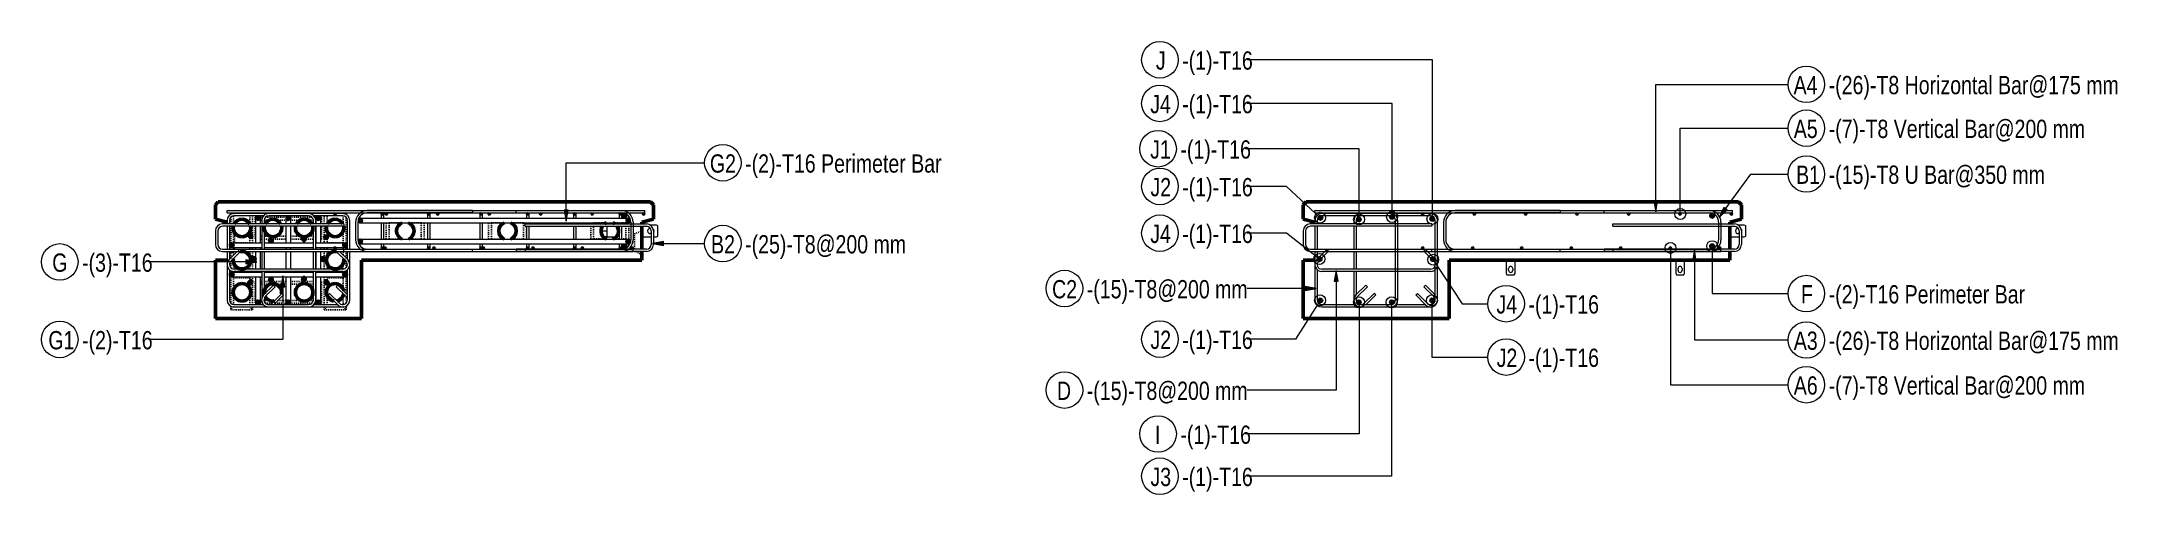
# Model space of a CAD drawing. Header units: millimetres. Extents: x -1209 to 17985, y -2296 to 18684.
# Drawn here: x 10879 to 17985, y 17134 to 18684 of the extents above.
import ezdxf

# ---------------------------------------------------------------- set-up
doc = ezdxf.new("R2010")
doc.units = ezdxf.units.MM
doc.linetypes.add('Dash', pattern=[6.36, 3.18, -3.18])
for name, color, linetype, lineweight in [('A-GENM', 13, 'Continuous', 18), ('A-WALL', 113, 'Continuous', 25), ('A-WALL-HDLN', 110, 'Dash', 25), ('S-RBAR', 171, 'Continuous', 18), ('S-RBAR-IDEN', 171, 'Continuous', 9)]:
    doc.layers.add(name, color=color, linetype=linetype, lineweight=lineweight)
doc.styles.add('Nirmala UI Semilight_2', font='NirmalaS.ttf', dxfattribs={"width": 0.8, "height": 62.5})

msp = doc.modelspace()

# ---------------------------------------------------------------- texts
at = {"layer": 'S-RBAR-IDEN', "char_height": 62.5, "attachment_point": 1, "style": 'Nirmala UI Semilight_2'}
for s, insert, width in [('J', (14693.31512, 18650.08704), 28.86075), ('-(1)-T16', (14783.57794, 18650.08704), 267.763625), ('A4', (16876.45679, 18566.06168), 101.012625), ('-(26)-T8 Horizontal Bar@175 mm', (16996.51961, 18566.06168), 1208.94475), ('J4', (14674.11512, 18500.87457), 75.358625), ('-(1)-T16', (14783.57794, 18500.87457), 267.763625), ('A5', (16877.15679, 18416.15285), 99.40925), ('-(7)-T8 Vertical Bar@200 mm', (16996.51961, 18416.15285), 1069.451125), ('J1', (14673.86512, 18345.75287), 60.92825), ('-(1)-T16', (14777.32794, 18345.75287), 267.763625), ('G2', (13166.69065, 18297.64784), 102.616), ('-(2)-T16 Perimeter Bar', (13287.35347, 18297.64784), 801.6875), ('J2', (14674.81512, 18216.72239), 73.75525), ('-(1)-T16', (14783.57794, 18216.72239), 267.763625), ('B1', (16885.15679, 18259.24455), 80.16875), ('-(15)-T8 U Bar@350 mm', (16996.51961, 18259.24455), 888.26975), ('J4', (14674.11512, 18056.8125), 75.358625), ('-(1)-T16', (14783.57794, 18056.8125), 267.763625), ('B2', (13170.69065, 18021.23041), 92.99575), ('-(25)-T8@200 mm', (13287.35347, 18021.23041), 676.62425), ('G', (10915.35437, 17958.40374), 57.7215), ('-(3)-T16', (11017.51719, 17958.40374), 280.590625), ('C2', (14338.11512, 17867.42928), 97.805875), ('-(15)-T8@200 mm', (14456.77794, 17867.42928), 663.79725), ('F', (16901.65679, 17850.03742), 40.084375), ('-(2)-T16 Perimeter Bar', (16996.51961, 17850.03742), 801.6875), ('J4', (15859.3364, 17815.31359), 75.358625), ('-(1)-T16', (15968.79923, 17815.31359), 267.763625), ('-(2)-T16', (11017.51719, 17693.00412), 280.590625), ('-(1)-T16', (14783.57794, 17694.26408), 267.763625), ('G1', (10902.15437, 17693.00412), 89.789), ('J2', (14674.81512, 17694.26408), 73.75525), ('J2', (15860.0364, 17632.70296), 73.75525), ('-(1)-T16', (15968.79923, 17632.70296), 267.763625), ('A3', (16877.15679, 17691.18798), 99.40925), ('-(26)-T8 Horizontal Bar@175 mm', (16996.51961, 17691.18798), 1208.94475), ('D', (14354.61512, 17519.84566), 57.7215), ('-(15)-T8@200 mm', (14456.77794, 17519.84566), 663.79725), ('A6', (16877.15679, 17538.00011), 99.40925), ('-(7)-T8 Vertical Bar@200 mm', (16996.51961, 17538.00011), 1069.451125), ('I', (14690.36512, 17369.54336), 20.843875), ('-(1)-T16', (14777.32794, 17369.54336), 267.763625), ('J3', (14674.81512, 17225.07177), 73.75525), ('-(1)-T16', (14783.57794, 17225.07177), 267.763625)]:
    msp.add_mtext(s, dxfattribs=dict(at, insert=insert, width=width))

# ---------------------------------------------------------------- blocks, each defined once
blk = doc.blocks.new('RR spread anchor face based - RR-SA-3_0-200-1726827-Elevation Top Copy 2')
at = {"layer": 'A-GENM'}
for p, q in [((2428.8, 18051.4), (2428.8, 18035.4)), ((2428.8, 18051.4), (2428.8, 18035.5)), ((2598.8, 18055.4), (2577.8, 18055.4)), ((2603.8, 18052.9), (2598.8, 18055.4)), ((2603.8, 18017.9), (2603.8, 18052.9)), ((2408.9, 18035.4), (2428.8, 18035.4)), ((2428.8, 18015.4), (2417, 18015.4)), ((2428.8, 18035.4), (2428.8, 18015.4)), ((2428.8, 18035.4), (2428.8, 18015.4)), ((2428.8, 18015.4), (2460.6, 18015.4)), ((2548.8, 18015.4), (2580.8, 18015.4)), ((2577.5, 18044.4), (2577.9, 18044.4)), ((2580.8, 18026.4), (2577.5, 18026.4)), ((2588.8, 18015.4), (2598.8, 18015.4)), ((2598.8, 18015.4), (2603.8, 18017.9))]:
    blk.add_line(p, q, dxfattribs=at)
for centre, start, end in [((2577.5, 18035.4), 90, 270), ((2581.5, 18035.4), 324.81675, 43.77435)]:
    blk.add_arc(centre, 9, start, end, dxfattribs=at)
blk = doc.blocks.new('RR spread anchor face based - RR-SA-2_5-150-1726819-Elevation Top Copy 2 Copy 1')
at = {"layer": 'A-GENM'}
for p, q in [((1783.8, 17935.4), (1783.8, 17890.4)), ((1813.8, 17890.4), (1813.8, 17935.4)), ((1783.8, 17890.4), (1786.3, 17885.4)), ((1786.3, 17885.4), (1811.3, 17885.4)), ((1791.8, 17900.9), (1791.8, 17906.9)), ((1805.8, 17906.9), (1805.8, 17900.9)), ((1811.3, 17885.4), (1813.8, 17890.4))]:
    blk.add_line(p, q, dxfattribs=at)
for centre, start, end in [((1798.8, 17906.9), 360, 180), ((1798.8, 17900.9), 180, 0)]:
    blk.add_arc(centre, 7, start, end, dxfattribs=at)
blk = doc.blocks.new('RR spread anchor face based - RR-SA-3_0-200-1726827-Elevation Top Copy 2 Copy 1')
at = {"layer": 'A-GENM'}
for p, q in [((2598.8, 18055.4), (2577.8, 18055.4)), ((2603.8, 18052.9), (2598.8, 18055.4)), ((2603.8, 18017.9), (2603.8, 18052.9)), ((2548.8, 18015.4), (2580.8, 18015.4)), ((2577.5, 18044.4), (2577.9, 18044.4)), ((2580.8, 18026.4), (2577.5, 18026.4)), ((2588.8, 18015.4), (2598.8, 18015.4)), ((2598.8, 18015.4), (2603.8, 18017.9))]:
    blk.add_line(p, q, dxfattribs=at)
for centre, start, end in [((2577.5, 18035.4), 90, 270), ((2581.5, 18035.4), 324.81675, 43.77435)]:
    blk.add_arc(centre, 9, start, end, dxfattribs=at)
blk = doc.blocks.new('M_Rebar Tag_rfa Dimension - ARROW-793927-Elevation Top Copy 2')
at = {"layer": 'S-RBAR-IDEN'}
blk.add_circle((556.2, 17929.6), 62.5, dxfattribs=at)
blk = doc.blocks.new('M_Rebar Tag_rfa Dimension - ARROW-793927-Elevation Top Copy 2 Copy 1')
at = {"layer": 'S-RBAR-IDEN'}
blk.add_circle((2811.2, 18230.4), 62.5, dxfattribs=at)
blk = doc.blocks.new('M_Rebar Tag_rfa Dimension - DOT 1_5-793931-Elevation Top Copy 2 Copy 1')
at = {"layer": 'S-RBAR-IDEN'}
blk.add_circle((2811.2, 17821.2), 62.5, dxfattribs=at)

# ---------------------------------------------------------------- hatches: boundary and pattern name
at = {"layer": 'S-RBAR'}
h = msp.add_hatch(color=256, dxfattribs=at)
edge = h.paths.add_edge_path()
edge.add_arc((11620.34, 18079.4305), 8, 0, 360)
for points in [[(11618.55984, 18071.63108), (11625.32792, 18073.17585), (11628.34, 18079.4305), (11625.32792, 18085.68515), (11618.55984, 18087.22993), (11613.13225, 18082.90157), (11613.13225, 18075.95943)], [(11721.95984, 18071.63108), (11728.72792, 18073.17585), (11731.74, 18079.4305), (11728.72792, 18085.68515), (11721.95984, 18087.22993), (11716.53225, 18082.90157), (11716.53225, 18075.95943)], [(11825.35984, 18071.63108), (11832.12792, 18073.17585), (11835.14, 18079.4305), (11832.12792, 18085.68515), (11825.35984, 18087.22993), (11819.93225, 18082.90157), (11819.93225, 18075.95943)], [(11881.78171, 18089.62628), (11886.25385, 18091.07936), (11886.25385, 18095.78164), (11881.78171, 18097.23473), (11879.01778, 18093.4305)], [(11970.15415, 18063.38019), (11976.40881, 18066.39227), (11977.95358, 18073.16036), (11973.62522, 18078.58794), (11966.68308, 18078.58794), (11962.83038, 18073.71271), (11962.61027, 18072.04079), (11963.8995, 18066.39227), (11966.02719, 18065.36763)], [(12044.47024, 18089.62628), (12048.94238, 18091.07936), (12048.94238, 18095.78164), (12044.47024, 18097.23473), (12041.70631, 18093.4305)], [(12057.90208, 18089.62628), (12062.37422, 18091.07936), (12062.37422, 18095.78164), (12057.90208, 18097.23473), (12055.13815, 18093.4305)], [(12203.09896, 18089.62628), (12207.57109, 18091.07936), (12207.57109, 18095.78164), (12203.09896, 18097.23473), (12200.33503, 18093.4305)], [(12234.02245, 18089.62628), (12238.49459, 18091.07936), (12238.49459, 18095.78164), (12234.02245, 18097.23473), (12231.25852, 18093.4305)], [(12381.72768, 18089.62628), (12386.19981, 18091.07936), (12386.19981, 18095.78164), (12381.72768, 18097.23473), (12378.96374, 18093.4305)], [(12410.14282, 18089.62628), (12414.61496, 18091.07936), (12414.61496, 18095.78164), (12410.14282, 18097.23473), (12407.37889, 18093.4305)], [(12541.60639, 18089.62628), (12546.07853, 18091.07936), (12546.07853, 18095.78164), (12541.60639, 18097.23473), (12538.84246, 18093.4305)], [(12586.26319, 18089.62628), (12590.73533, 18091.07936), (12590.73533, 18095.78164), (12586.26319, 18097.23473), (12583.49926, 18093.4305), (12585.41215, 18090.79764)], [(12702.73511, 18089.62628), (12707.20725, 18091.07936), (12707.20725, 18095.78164), (12702.73511, 18097.23473), (12699.97118, 18093.4305)], [(12762.38356, 18089.62628), (12766.8557, 18091.07936), (12766.8557, 18095.78164), (12762.38356, 18097.23473), (12759.61963, 18093.4305)], [(12858.86383, 18089.62628), (12863.33597, 18091.07936), (12863.33597, 18095.78164), (12858.86383, 18097.23473), (12856.0999, 18093.4305)], [(12873.48582, 18079.4305), (12879.74047, 18082.44258), (12881.28524, 18089.21067), (12876.95689, 18094.63825), (12870.01475, 18094.63825), (12865.68639, 18089.21067), (12867.23116, 18082.44258), (12871.02493, 18080.6156)], [(12887.11133, 18063.38019), (12893.36598, 18066.39227), (12894.6851, 18073.44332), (12890.5824, 18078.58794), (12883.64026, 18078.58794), (12879.3119, 18073.16036), (12880.85668, 18066.39227), (12884.01053, 18064.87346)], [(12938.50394, 18089.62628), (12942.97607, 18091.07936), (12942.97607, 18095.78164), (12938.50394, 18097.23473), (12935.74, 18093.4305)], [(15257.25902, 18072.88856), (15263.13709, 18076.582), (15263.91437, 18083.48049), (15259.00553, 18088.38933), (15252.10704, 18087.61206), (15248.4136, 18081.73398), (15250.70645, 18075.18141)], [(15389.88625, 18067.18287), (15395.31383, 18071.51122), (15395.31383, 18078.45336), (15389.88625, 18082.78172), (15383.11816, 18081.23695), (15380.10608, 18074.98229), (15383.11816, 18068.72764)], [(15502.93625, 18075.64606), (15508.36383, 18079.97441), (15508.36383, 18086.91655), (15502.93625, 18091.2449), (15496.16816, 18089.70013), (15493.15608, 18083.44548), (15496.16816, 18077.19083)], [(15605.79779, 18089.62628), (15610.26992, 18091.07936), (15610.26992, 18095.78164), (15605.79779, 18097.23473), (15603.03386, 18093.4305)], [(15641.79109, 18069.27222), (15646.69993, 18074.18105), (15645.92266, 18081.07954), (15640.04458, 18084.77298), (15633.49201, 18082.48014), (15631.19916, 18075.92757), (15634.89261, 18070.04949)], [(15781.91816, 18089.62628), (15786.39029, 18091.07936), (15786.39029, 18095.78164), (15781.91816, 18097.23473), (15779.15423, 18093.4305)], [(15958.03853, 18089.62628), (15962.51067, 18091.07936), (15962.51067, 18095.78164), (15958.03853, 18097.23473), (15955.2746, 18093.4305)], [(16134.1589, 18089.62628), (16138.63104, 18091.07936), (16138.63104, 18095.78164), (16134.1589, 18097.23473), (16131.39497, 18093.4305)], [(16310.27927, 18089.62628), (16314.75141, 18091.07936), (16314.75141, 18095.78164), (16310.27927, 18097.23473), (16307.51534, 18093.4305)], [(16486.39964, 18089.62628), (16490.87178, 18091.07936), (16490.87178, 18095.78164), (16486.39964, 18097.23473), (16483.63571, 18093.4305)], [(16597.50189, 18079.4305), (16603.75655, 18082.44258), (16605.30132, 18089.21067), (16600.97296, 18094.63825), (16594.03082, 18094.63825), (16589.70247, 18089.21067), (16591.24724, 18082.44258)], [(16662.52001, 18089.62628), (16666.99215, 18091.07936), (16666.99215, 18095.78164), (16662.52001, 18097.23473), (16659.75608, 18093.4305)], [(11529.74, 17978.5565), (11535.99466, 17981.56858), (11537.53943, 17988.33667), (11533.21107, 17993.76425), (11526.26893, 17993.76425), (11521.94058, 17988.33667), (11523.48535, 17981.56858)], [(11593.51326, 18012.61824), (11599.39134, 18016.31169), (11600.16861, 18023.21017), (11595.25977, 18028.11901), (11588.36129, 18027.34174), (11584.66784, 18021.46366), (11586.96069, 18014.91109)], [(11665.87017, 17995.26553), (11671.29775, 17999.59388), (11671.29775, 18006.53602), (11665.87017, 18010.86437), (11659.10209, 18009.3196), (11656.09, 18003.06495), (11659.10209, 17996.8103)], [(11778.92017, 18000.80705), (11784.34775, 18005.1354), (11784.21597, 18012.18264), (11778.92017, 18016.4059), (11772.15209, 18014.86113), (11769.14, 18008.60647), (11772.15209, 18002.35182)], [(11855.42259, 18006.91979), (11860.29153, 18012.18264), (11859.55415, 18018.72711), (11853.67607, 18022.42055), (11847.1235, 18020.12771), (11844.83066, 18013.57514), (11848.5241, 18007.69706)], [(11884.25385, 17973.62628), (11887.01778, 17977.4305), (11884.25385, 17981.23473), (11879.78171, 17979.78164), (11879.78171, 17975.07936)], [(11917.74, 17978.5565), (11923.99466, 17981.56858), (11925.53943, 17988.33667), (11921.21107, 17993.76425), (11914.26893, 17993.76425), (11909.94058, 17988.33667), (11911.48535, 17981.56858)], [(11970.15415, 17991.55017), (11976.40881, 17994.56226), (11977.95358, 18001.33034), (11973.62522, 18006.75792), (11966.68308, 18006.75792), (11962.35473, 18001.33034), (11963.90206, 17994.56102), (11966.02719, 17993.53761)], [(12044.47024, 17973.62628), (12048.94238, 17975.07936), (12048.94238, 17979.78164), (12044.47024, 17981.23473), (12041.70631, 17977.4305)], [(12055.27005, 17973.62628), (12058.03398, 17977.4305), (12055.27005, 17981.23473), (12050.79791, 17979.78164), (12050.79791, 17975.07936)], [(12203.09896, 17973.62628), (12207.57109, 17975.07936), (12207.57109, 17979.78164), (12203.09896, 17981.23473), (12200.33503, 17977.4305)], [(12223.16125, 17973.62628), (12225.92519, 17977.4305), (12223.16125, 17981.23473), (12218.68912, 17979.78164), (12218.68912, 17975.07936)], [(12381.72768, 17973.62628), (12386.19981, 17975.07936), (12386.19981, 17979.78164), (12381.72768, 17981.23473), (12378.96374, 17977.4305)], [(12392.61496, 17973.62628), (12395.37889, 17977.4305), (12392.61496, 17981.23473), (12388.14282, 17979.78164), (12388.14282, 17975.07936)], [(12541.60639, 17973.62628), (12546.07853, 17975.07936), (12546.07853, 17979.78164), (12541.60639, 17981.23473), (12538.84246, 17977.4305)], [(12562.06866, 17973.62628), (12564.8326, 17977.4305), (12562.06866, 17981.23473), (12557.59653, 17979.78164), (12557.59653, 17975.07936)], [(12702.73511, 17973.62628), (12707.20725, 17975.07936), (12707.20725, 17979.78164), (12702.73511, 17981.23473), (12699.97118, 17977.4305)], [(12731.52237, 17973.62628), (12734.2863, 17977.4305), (12731.52237, 17981.23473), (12727.05023, 17979.78164), (12727.05023, 17975.07936)], [(12858.86383, 17973.62628), (12863.33597, 17975.07936), (12863.33597, 17979.78164), (12858.86383, 17981.23473), (12856.0999, 17977.4305)], [(12873.48582, 17975.68038), (12879.74047, 17978.69246), (12881.28524, 17985.46055), (12876.95689, 17990.88813), (12870.01475, 17990.88813), (12865.68639, 17985.46055), (12867.23116, 17978.69246)], [(12887.11133, 17991.55017), (12893.36598, 17994.56226), (12894.91075, 18001.33034), (12890.5824, 18006.75792), (12883.64026, 18006.75792), (12879.3119, 18001.33034), (12880.85668, 17994.56226), (12884.01053, 17993.04344)], [(12900.97607, 17973.62628), (12903.74, 17977.4305), (12900.97607, 17981.23473), (12896.50394, 17979.78164), (12896.50394, 17975.07936)], [(15608.26992, 17973.62628), (15611.03386, 17977.4305), (15608.26992, 17981.23473), (15603.79779, 17979.78164), (15603.79779, 17975.07936)], [(15779.28613, 17973.62628), (15782.05006, 17977.4305), (15779.28613, 17981.23473), (15774.81399, 17979.78164), (15774.81399, 17975.07936)], [(15947.17733, 17973.62628), (15949.94126, 17977.4305), (15947.17733, 17981.23473), (15942.7052, 17979.78164), (15942.7052, 17975.07936)], [(16116.63104, 17973.62628), (16119.39497, 17977.4305), (16116.63104, 17981.23473), (16112.1589, 17979.78164), (16112.1589, 17975.07936)], [(16286.08474, 17973.62628), (16288.84867, 17977.4305), (16286.08474, 17981.23473), (16281.6126, 17979.78164), (16281.6126, 17975.07936)], [(16455.53845, 17973.62628), (16458.30238, 17977.4305), (16455.53845, 17981.23473), (16451.06631, 17979.78164), (16451.06631, 17975.07936)], [(16597.50189, 17975.68038), (16603.75655, 17978.69246), (16605.30132, 17985.46055), (16600.97296, 17990.88813), (16594.03082, 17990.88813), (16589.70247, 17985.46055), (16591.24724, 17978.69246)], [(16624.99215, 17973.62628), (16627.75608, 17977.4305), (16624.99215, 17981.23473), (16620.52001, 17979.78164), (16620.52001, 17975.07936)], [(11604.57901, 17931.44548), (11610.83366, 17934.45756), (11612.37843, 17941.22565), (11608.05008, 17946.65323), (11601.10794, 17946.65323), (11596.77959, 17941.22565), (11598.32436, 17934.45756)], [(11846.37207, 17932.23773), (11850.70042, 17937.66531), (11849.15565, 17944.4334), (11842.901, 17947.44548), (11836.64634, 17944.4334), (11835.10157, 17937.66531), (11839.42993, 17932.23773)], [(15253.75608, 17931.44548), (15260.01073, 17934.45756), (15261.5555, 17941.22565), (15257.22715, 17946.65323), (15250.28501, 17946.65323), (15245.95666, 17941.22565), (15247.50143, 17934.45756)], [(15645.22715, 17932.23773), (15649.5555, 17937.66531), (15648.01073, 17944.4334), (15641.75608, 17947.44548), (15635.50143, 17944.4334), (15633.95666, 17937.66531), (15638.28501, 17932.23773)], [(11529.74, 17878.5565), (11535.99466, 17881.56858), (11537.53943, 17888.33667), (11533.21107, 17893.76425), (11526.26893, 17893.76425), (11521.94058, 17888.33667), (11523.48535, 17881.56858)], [(11591.72183, 17850.37332), (11598.2744, 17852.66617), (11600.56724, 17859.21874), (11596.8738, 17865.09681), (11589.97531, 17865.87409), (11585.06648, 17860.96525), (11585.84375, 17854.06676)], [(11662.30984, 17859.99663), (11669.07792, 17861.5414), (11672.09, 17867.79605), (11669.07792, 17874.05071), (11662.30984, 17875.59548), (11656.88225, 17871.26712), (11656.88225, 17864.32499)], [(11775.35984, 17862.48506), (11782.12792, 17864.02984), (11785.14, 17870.28449), (11782.12792, 17876.53914), (11775.35984, 17878.08391), (11769.93225, 17873.75556), (11769.93225, 17866.81342)], [(11852.22023, 17850.77195), (11859.11872, 17851.54923), (11862.81216, 17857.4273), (11860.51932, 17863.97987), (11853.96675, 17866.27272), (11848.08867, 17862.57928), (11847.3114, 17855.68079)], [(11917.74, 17878.5565), (11923.99466, 17881.56858), (11925.53943, 17888.33667), (11921.21107, 17893.76425), (11914.26893, 17893.76425), (11909.94058, 17888.33667), (11911.48535, 17881.56858)], [(11618.55984, 17783.63108), (11625.32792, 17785.17585), (11628.34, 17791.4305), (11625.32792, 17797.68515), (11618.55984, 17799.22993), (11613.13225, 17794.90157), (11613.13225, 17787.95943), (11618.00599, 17784.07276)], [(11721.95984, 17783.63108), (11728.72792, 17785.17585), (11731.74, 17791.4305), (11728.72792, 17797.68515), (11721.95984, 17799.22993), (11716.53225, 17794.90157), (11716.53225, 17787.95943), (11721.40599, 17784.07276)], [(11825.35984, 17783.63108), (11832.12792, 17785.17585), (11835.14, 17791.4305), (11832.12792, 17797.68515), (11825.35984, 17799.22993), (11819.93225, 17794.90157), (11819.93225, 17787.95943), (11824.80599, 17784.07276)], [(15255.46758, 17790.103), (15262.02015, 17792.39585), (15264.313, 17798.94842), (15260.61956, 17804.82649), (15253.72107, 17805.60377), (15248.81223, 17800.69493), (15249.58951, 17793.79644)], [(15386.32591, 17783.63108), (15393.094, 17785.17585), (15396.10608, 17791.4305), (15393.094, 17797.68515), (15386.32591, 17799.22993), (15380.89833, 17794.90157), (15380.89833, 17787.95943)], [(15499.37591, 17783.63108), (15506.144, 17785.17585), (15509.15608, 17791.4305), (15506.144, 17797.68515), (15499.37591, 17799.22993), (15493.94833, 17794.90157), (15493.94833, 17787.95943)], [(15636.50663, 17790.50163), (15643.40512, 17791.27891), (15647.09856, 17797.15698), (15644.80572, 17803.70955), (15638.25315, 17806.0024), (15632.37507, 17802.30896), (15631.5978, 17795.41047)]]:
    msp.add_hatch(color=256, dxfattribs=at).paths.add_polyline_path(points)
h = msp.add_hatch(color=256, dxfattribs=at)
edge = h.paths.add_edge_path()
edge.add_arc((11723.74, 18079.4305), 8, 0, 360)
h = msp.add_hatch(color=256, dxfattribs=at)
edge = h.paths.add_edge_path()
edge.add_arc((11827.14, 18079.4305), 8, 0, 360)
h = msp.add_hatch(color=256, dxfattribs=at)
edge = h.paths.add_edge_path()
edge.add_arc((11883.01778, 18093.4305), 4, 0, 360)
h = msp.add_hatch(color=256, dxfattribs=at)
edge = h.paths.add_edge_path()
edge.add_arc((11970.15415, 18071.38019), 8, 175.650083945, 270)
edge.add_line((11970.15415, 18063.38019), (11970.15415, 18071.38019))
edge.add_line((11970.15415, 18071.38019), (11962.1772, 18071.98697))
h = msp.add_hatch(color=256, dxfattribs=at)
edge = h.paths.add_edge_path()
edge.add_arc((11970.15415, 18071.38019), 8, 270, 521.909096959)
edge.add_line((11962.54963, 18073.8644), (11970.15415, 18071.38019))
edge.add_line((11970.15415, 18071.38019), (11970.15415, 18063.38019))
h = msp.add_hatch(color=256, dxfattribs=at)
edge = h.paths.add_edge_path()
edge.add_arc((12045.70631, 18093.4305), 4, 0, 360)
h = msp.add_hatch(color=256, dxfattribs=at)
edge = h.paths.add_edge_path()
edge.add_arc((12059.13815, 18093.4305), 4, 0, 360)
h = msp.add_hatch(color=256, dxfattribs=at)
edge = h.paths.add_edge_path()
edge.add_arc((12204.33503, 18093.4305), 4, 0, 360)
h = msp.add_hatch(color=256, dxfattribs=at)
edge = h.paths.add_edge_path()
edge.add_arc((12235.25852, 18093.4305), 4, 0, 360)
h = msp.add_hatch(color=256, dxfattribs=at)
edge = h.paths.add_edge_path()
edge.add_arc((12382.96374, 18093.4305), 4, 0, 360)
h = msp.add_hatch(color=256, dxfattribs=at)
edge = h.paths.add_edge_path()
edge.add_arc((12411.37889, 18093.4305), 4, 0, 360)
h = msp.add_hatch(color=256, dxfattribs=at)
edge = h.paths.add_edge_path()
edge.add_arc((12542.84246, 18093.4305), 4, 0, 360)
h = msp.add_hatch(color=256, dxfattribs=at)
edge = h.paths.add_edge_path()
edge.add_arc((12587.49926, 18093.4305), 4, 0, 360)
h = msp.add_hatch(color=256, dxfattribs=at)
edge = h.paths.add_edge_path()
edge.add_arc((12703.97118, 18093.4305), 4, 0, 360)
h = msp.add_hatch(color=256, dxfattribs=at)
edge = h.paths.add_edge_path()
edge.add_arc((12763.61963, 18093.4305), 4, 0, 360)
h = msp.add_hatch(color=256, dxfattribs=at)
edge = h.paths.add_edge_path()
edge.add_arc((12860.0999, 18093.4305), 4, 0, 360)
h = msp.add_hatch(color=256, dxfattribs=at)
edge = h.paths.add_edge_path()
edge.add_arc((12873.48582, 18087.4305), 8, 0, 360)
h = msp.add_hatch(color=256, dxfattribs=at)
edge = h.paths.add_edge_path()
edge.add_arc((12887.11133, 18071.38019), 8, 15.538324667, 270)
edge.add_line((12887.11133, 18063.38019), (12887.11133, 18071.38019))
edge.add_line((12887.11133, 18071.38019), (12894.81894, 18073.52326))
h = msp.add_hatch(color=256, dxfattribs=at)
edge = h.paths.add_edge_path()
edge.add_arc((12887.11133, 18071.38019), 8, 270, 368.879302531)
edge.add_line((12895.01545, 18072.61502), (12887.11133, 18071.38019))
edge.add_line((12887.11133, 18071.38019), (12887.11133, 18063.38019))
h = msp.add_hatch(color=256, dxfattribs=at)
edge = h.paths.add_edge_path()
edge.add_arc((12939.74, 18093.4305), 4, 0, 360)
h = msp.add_hatch(color=256, dxfattribs=at)
edge = h.paths.add_edge_path()
edge.add_arc((15256.3633, 18080.83826), 8, 0, 360)
h = msp.add_hatch(color=256, dxfattribs=at)
edge = h.paths.add_edge_path()
edge.add_arc((15388.10608, 18074.98229), 8, 0, 360)
h = msp.add_hatch(color=256, dxfattribs=at)
edge = h.paths.add_edge_path()
edge.add_arc((15501.15608, 18083.44548), 8, 0, 360)
h = msp.add_hatch(color=256, dxfattribs=at)
edge = h.paths.add_edge_path()
edge.add_arc((15607.03386, 18093.4305), 4, 0, 360)
h = msp.add_hatch(color=256, dxfattribs=at)
edge = h.paths.add_edge_path()
edge.add_arc((15639.14886, 18076.82328), 8, 0, 360)
h = msp.add_hatch(color=256, dxfattribs=at)
edge = h.paths.add_edge_path()
edge.add_arc((15783.15423, 18093.4305), 4, 0, 360)
h = msp.add_hatch(color=256, dxfattribs=at)
edge = h.paths.add_edge_path()
edge.add_arc((15959.2746, 18093.4305), 4, 0, 360)
h = msp.add_hatch(color=256, dxfattribs=at)
edge = h.paths.add_edge_path()
edge.add_arc((16135.39497, 18093.4305), 4, 0, 360)
h = msp.add_hatch(color=256, dxfattribs=at)
edge = h.paths.add_edge_path()
edge.add_arc((16311.51534, 18093.4305), 4, 0, 360)
h = msp.add_hatch(color=256, dxfattribs=at)
edge = h.paths.add_edge_path()
edge.add_arc((16487.63571, 18093.4305), 4, 0, 360)
h = msp.add_hatch(color=256, dxfattribs=at)
edge = h.paths.add_edge_path()
edge.add_arc((16597.50189, 18087.4305), 8, 0, 360)
h = msp.add_hatch(color=256, dxfattribs=at)
edge = h.paths.add_edge_path()
edge.add_arc((16663.75608, 18093.4305), 4, 0, 360)
h = msp.add_hatch(color=256, dxfattribs=at)
edge = h.paths.add_edge_path()
edge.add_arc((11529.74, 17986.5565), 8, 0, 360)
h = msp.add_hatch(color=256, dxfattribs=at)
edge = h.paths.add_edge_path()
edge.add_arc((11592.61754, 18020.56794), 8, 0, 360)
h = msp.add_hatch(color=256, dxfattribs=at)
edge = h.paths.add_edge_path()
edge.add_arc((11664.09, 18003.06495), 8, 0, 360)
h = msp.add_hatch(color=256, dxfattribs=at)
edge = h.paths.add_edge_path()
edge.add_arc((11777.14, 18008.60647), 8, 0, 360)
h = msp.add_hatch(color=256, dxfattribs=at)
edge = h.paths.add_edge_path()
edge.add_arc((11852.78035, 18014.47085), 8, 0, 360)
h = msp.add_hatch(color=256, dxfattribs=at)
edge = h.paths.add_edge_path()
edge.add_arc((11883.01778, 17977.4305), 4, 0, 360)
h = msp.add_hatch(color=256, dxfattribs=at)
edge = h.paths.add_edge_path()
edge.add_arc((11917.74, 17986.5565), 8, 0, 360)
h = msp.add_hatch(color=256, dxfattribs=at)
edge = h.paths.add_edge_path()
edge.add_arc((11970.15415, 17999.55017), 8, 270, 578.487835089)
edge.add_line((11963.89223, 17994.57139), (11970.15415, 17999.55017))
edge.add_line((11970.15415, 17999.55017), (11970.15415, 17991.55017))
h = msp.add_hatch(color=256, dxfattribs=at)
edge = h.paths.add_edge_path()
edge.add_arc((11970.15415, 17999.55017), 8, 218.592442304, 270)
edge.add_line((11970.15415, 17991.55017), (11970.15415, 17999.55017))
edge.add_line((11970.15415, 17999.55017), (11963.90133, 17994.55996))
h = msp.add_hatch(color=256, dxfattribs=at)
edge = h.paths.add_edge_path()
edge.add_arc((12045.70631, 17977.4305), 4, 0, 360)
h = msp.add_hatch(color=256, dxfattribs=at)
edge = h.paths.add_edge_path()
edge.add_arc((12054.03398, 17977.4305), 4, 0, 360)
h = msp.add_hatch(color=256, dxfattribs=at)
edge = h.paths.add_edge_path()
edge.add_arc((12204.33503, 17977.4305), 4, 0, 360)
h = msp.add_hatch(color=256, dxfattribs=at)
edge = h.paths.add_edge_path()
edge.add_arc((12221.92519, 17977.4305), 4, 0, 360)
h = msp.add_hatch(color=256, dxfattribs=at)
edge = h.paths.add_edge_path()
edge.add_arc((12382.96374, 17977.4305), 4, 0, 360)
h = msp.add_hatch(color=256, dxfattribs=at)
edge = h.paths.add_edge_path()
edge.add_arc((12391.37889, 17977.4305), 4, 0, 360)
h = msp.add_hatch(color=256, dxfattribs=at)
edge = h.paths.add_edge_path()
edge.add_arc((12542.84246, 17977.4305), 4, 0, 360)
h = msp.add_hatch(color=256, dxfattribs=at)
edge = h.paths.add_edge_path()
edge.add_arc((12560.8326, 17977.4305), 4, 0, 360)
h = msp.add_hatch(color=256, dxfattribs=at)
edge = h.paths.add_edge_path()
edge.add_arc((12703.97118, 17977.4305), 4, 0, 360)
h = msp.add_hatch(color=256, dxfattribs=at)
edge = h.paths.add_edge_path()
edge.add_arc((12730.2863, 17977.4305), 4, 0, 360)
h = msp.add_hatch(color=256, dxfattribs=at)
edge = h.paths.add_edge_path()
edge.add_arc((12860.0999, 17977.4305), 4, 0, 360)
h = msp.add_hatch(color=256, dxfattribs=at)
edge = h.paths.add_edge_path()
edge.add_arc((12873.48582, 17983.68038), 8, 0, 360)
h = msp.add_hatch(color=256, dxfattribs=at)
edge = h.paths.add_edge_path()
edge.add_arc((12887.11133, 17999.55017), 8, 0, 360)
h = msp.add_hatch(color=256, dxfattribs=at)
edge = h.paths.add_edge_path()
edge.add_arc((12899.74, 17977.4305), 4, 0, 360)
h = msp.add_hatch(color=256, dxfattribs=at)
edge = h.paths.add_edge_path()
edge.add_arc((15607.03386, 17977.4305), 4, 0, 360)
h = msp.add_hatch(color=256, dxfattribs=at)
edge = h.paths.add_edge_path()
edge.add_arc((15778.05006, 17977.4305), 4, 0, 360)
h = msp.add_hatch(color=256, dxfattribs=at)
edge = h.paths.add_edge_path()
edge.add_arc((15945.94126, 17977.4305), 4, 0, 360)
h = msp.add_hatch(color=256, dxfattribs=at)
edge = h.paths.add_edge_path()
edge.add_arc((16115.39497, 17977.4305), 4, 0, 360)
h = msp.add_hatch(color=256, dxfattribs=at)
edge = h.paths.add_edge_path()
edge.add_arc((16284.84867, 17977.4305), 4, 0, 360)
h = msp.add_hatch(color=256, dxfattribs=at)
edge = h.paths.add_edge_path()
edge.add_arc((16454.30238, 17977.4305), 4, 0, 360)
h = msp.add_hatch(color=256, dxfattribs=at)
edge = h.paths.add_edge_path()
edge.add_arc((16597.50189, 17983.68038), 8, 0, 360)
h = msp.add_hatch(color=256, dxfattribs=at)
edge = h.paths.add_edge_path()
edge.add_arc((16623.75608, 17977.4305), 4, 0, 360)
h = msp.add_hatch(color=256, dxfattribs=at)
edge = h.paths.add_edge_path()
edge.add_arc((11604.57901, 17939.44548), 8, 0, 360)
h = msp.add_hatch(color=256, dxfattribs=at)
edge = h.paths.add_edge_path()
edge.add_arc((11842.901, 17939.44548), 8, 0, 360)
h = msp.add_hatch(color=256, dxfattribs=at)
edge = h.paths.add_edge_path()
edge.add_arc((15253.75608, 17939.44548), 8, 0, 360)
h = msp.add_hatch(color=256, dxfattribs=at)
edge = h.paths.add_edge_path()
edge.add_arc((15641.75608, 17939.44548), 8, 0, 360)
h = msp.add_hatch(color=256, dxfattribs=at)
edge = h.paths.add_edge_path()
edge.add_arc((11529.74, 17886.5565), 8, 0, 360)
h = msp.add_hatch(color=256, dxfattribs=at)
edge = h.paths.add_edge_path()
edge.add_arc((11592.61754, 17858.32302), 8, 0, 360)
h = msp.add_hatch(color=256, dxfattribs=at)
edge = h.paths.add_edge_path()
edge.add_arc((11664.09, 17867.79605), 8, 0, 360)
h = msp.add_hatch(color=256, dxfattribs=at)
edge = h.paths.add_edge_path()
edge.add_arc((11777.14, 17870.28449), 8, 0, 360)
h = msp.add_hatch(color=256, dxfattribs=at)
edge = h.paths.add_edge_path()
edge.add_arc((11854.86246, 17858.32302), 8, 0, 360)
h = msp.add_hatch(color=256, dxfattribs=at)
edge = h.paths.add_edge_path()
edge.add_arc((11917.74, 17886.5565), 8, 0, 360)
h = msp.add_hatch(color=256, dxfattribs=at)
edge = h.paths.add_edge_path()
edge.add_arc((11620.34, 17791.4305), 8, 0, 360)
h = msp.add_hatch(color=256, dxfattribs=at)
edge = h.paths.add_edge_path()
edge.add_arc((11723.74, 17791.4305), 8, 0, 360)
h = msp.add_hatch(color=256, dxfattribs=at)
edge = h.paths.add_edge_path()
edge.add_arc((11827.14, 17791.4305), 8, 0, 360)
h = msp.add_hatch(color=256, dxfattribs=at)
edge = h.paths.add_edge_path()
edge.add_arc((15256.3633, 17798.0527), 8, 0, 360)
h = msp.add_hatch(color=256, dxfattribs=at)
edge = h.paths.add_edge_path()
edge.add_arc((15388.10608, 17791.4305), 8, 0, 360)
h = msp.add_hatch(color=256, dxfattribs=at)
edge = h.paths.add_edge_path()
edge.add_arc((15501.15608, 17791.4305), 8, 0, 360)
h = msp.add_hatch(color=256, dxfattribs=at)
edge = h.paths.add_edge_path()
edge.add_arc((15639.14886, 17798.0527), 8, 0, 360)
at = {"layer": 'S-RBAR-IDEN'}
for points in [[(16404.31291, 18101.4305), (16410.92517, 18138.9305), (16397.70065, 18138.9305)], [(12674.50972, 18068.64905), (12681.12198, 18106.14905), (12667.89746, 18106.14905)], [(16621.35006, 18081.21061), (16648.78952, 18107.61228), (16638.10481, 18115.40491)], [(12970.33635, 17992.42922), (13007.83635, 17985.81696), (13007.83635, 17999.04148)], [(11616.11599, 17929.60255), (11578.61599, 17936.21481), (11578.61599, 17922.99029)], [(16536.72659, 17969.4305), (16530.11433, 17931.9305), (16543.33885, 17931.9305)], [(11704.83506, 17881.73115), (11698.2228, 17844.23115), (11711.44733, 17844.23115)], [(15241.75608, 17838.62809), (15204.25608, 17845.24035), (15204.25608, 17832.01583)], [(15310.81001, 17900.72466), (15304.19775, 17863.22466), (15317.42228, 17863.22466)]]:
    msp.add_hatch(color=256, dxfattribs=at).paths.add_polyline_path(points)

# ---------------------------------------------------------------- linework, layer by layer
at = {"layer": 'A-WALL', "lineweight": 50}
for p, q in [((11483.74259, 18135.4305), (11473.74, 18125.42792)), ((11473.74, 18125.42792), (11473.74, 18075.4305)), ((12963.73742, 18135.4305), (11483.74259, 18135.4305)), ((12973.74, 18125.42792), (12963.73742, 18135.4305)), ((12973.74, 18075.4305), (12973.74, 18125.42792)), ((15207.75866, 18135.4305), (15197.75608, 18125.42792)), ((15197.75608, 18125.42792), (15197.75608, 18075.4305)), ((16687.7535, 18135.4305), (15207.75866, 18135.4305)), ((16697.75608, 18125.42792), (16687.7535, 18135.4305)), ((16697.75608, 18075.4305), (16697.75608, 18125.42792)), ((11473.74, 18075.4305), (11513.74, 18065.4305)), ((12933.74, 18065.4305), (12973.74, 18075.4305)), ((12933.74, 18059.4305), (12933.74, 18065.4305)), ((12933.74, 17973.4305), (12933.74, 18051.4305)), ((15197.75608, 18075.4305), (15237.75608, 18065.4305)), ((16657.75608, 18065.4305), (16697.75608, 18075.4305)), ((16657.75608, 18059.4305), (16657.75608, 18065.4305)), ((16657.75608, 17973.4305), (16657.75608, 18051.4305)), ((11513.74, 17935.4305), (11473.74, 17935.4305)), ((11473.74, 17935.4305), (11473.74, 17735.4305)), ((11973.74, 17935.4305), (12933.74, 17935.4305)), ((11973.74, 17735.4305), (11973.74, 17935.4305)), ((12933.74, 17935.4305), (12933.74, 17965.4305)), ((15237.75608, 17935.4305), (15197.75608, 17935.4305)), ((15197.75608, 17935.4305), (15197.75608, 17735.4305)), ((15697.75608, 17935.4305), (16657.75608, 17935.4305)), ((15697.75608, 17735.4305), (15697.75608, 17935.4305)), ((16657.75608, 17935.4305), (16657.75608, 17965.4305)), ((11473.74, 17735.4305), (11973.74, 17735.4305)), ((15197.75608, 17735.4305), (15697.75608, 17735.4305))]:
    msp.add_line(p, q, dxfattribs=at)
for centre, start, end in [((11564.74, 18045.4305), 168.350155281, 270), ((11564.74, 18045.4305), 90, 151.820598219), ((11564.74, 18045.4305), 28.179401781, 90), ((11564.74, 18045.4305), 270, 11.649844719), ((11670.74, 18045.4305), 168.350155281, 270), ((11670.74, 18045.4305), 90, 151.820598219), ((11670.74, 18045.4305), 28.179401781, 90), ((11670.74, 18045.4305), 270, 11.649844719), ((11777.74, 18045.4305), 168.350155281, 270), ((11777.74, 18045.4305), 90, 151.820598219), ((11777.74, 18045.4305), 28.179401781, 90), ((11777.74, 18045.4305), 270, 11.649844719), ((11883.74, 18045.4305), 168.350155281, 270), ((11883.74, 18045.4305), 90, 151.820598219), ((11883.74, 18045.4305), 28.179401781, 90), ((11883.74, 18045.4305), 270, 11.649844719), ((12123.74327, 18035.4305), 110.458493655, 249.24851065), ((12123.74327, 18035.4305), 290.75148935, 69.541506345), ((12473.74327, 18035.4305), 110.458493655, 249.24851065), ((12473.74327, 18035.4305), 290.75148935, 69.541506345), ((12823.74327, 18035.4305), 147.515947435, 249.24851065), ((12823.74327, 18035.4305), 110.458493655, 126), ((12823.74327, 18035.4305), 54, 69.541506345), ((12823.74327, 18035.4305), 290.75148935, 32.484052565), ((11564.74, 17935.4305), 168.645734105, 270), ((11564.74, 17935.4305), 90, 101.354265895), ((11564.74, 17935.4305), 270, 90), ((11883.74, 17935.4305), 90, 270), ((11883.74, 17935.4305), 80.952774135, 90), ((11883.74, 17935.4305), 270, 9.047225865), ((11564.74, 17825.4305), 90, 270), ((11564.74, 17825.4305), 270, 90), ((11670.74, 17825.4305), 90, 192.186122964), ((11670.74, 17825.4305), 350.220934487, 90), ((11777.74, 17825.4305), 90, 270), ((11777.74, 17825.4305), 270, 90), ((11883.74, 17825.4305), 90, 260.907665713), ((11883.74, 17825.4305), 9.092334287, 90), ((11670.74, 17825.4305), 209.185836198, 270), ((11670.74, 17825.4305), 270, 279.779065513), ((11883.74, 17825.4305), 282.357648601, 347.642351399)]:
    msp.add_arc(centre, 30, start, end, dxfattribs=at)
at = {"layer": 'A-WALL-HDLN'}
for p, q in [((11526.24, 18097.4305), (11526.24, 18092.42222)), ((11526.24, 18082.50143), (11526.24, 18059.4305)), ((11526.24, 18051.4305), (11526.24, 18030.48059)), ((11534.24, 18097.4305), (11536.24, 18095.4305)), ((11536.24, 18095.4305), (11537.74, 18095.4305)), ((11536.24, 18087.23302), (11536.24, 18059.4305)), ((11591.24, 18095.4305), (11593.24, 18097.4305)), ((11591.24, 18059.49286), (11591.24, 18087.4305)), ((11601.24, 18095.4305), (11601.24, 18097.4305)), ((11601.24, 18059.4305), (11601.24, 18087.4305)), ((11601.24, 18022.18822), (11601.24, 18051.4305)), ((11610.34, 18082.9305), (11610.34, 18059.4305)), ((11613.20469, 18082.9305), (11610.34, 18082.9305)), ((11613.84, 18079.4305), (11610.34, 18082.9305)), ((11610.34, 18051.4305), (11610.34, 18007.9305)), ((11635.35966, 18082.9305), (11627.47531, 18082.9305)), ((11628.34, 18072.9305), (11632.54886, 18072.9305)), ((11640.54886, 18072.9305), (11658.75042, 18072.9305)), ((11716.60469, 18082.9305), (11645.28045, 18082.9305)), ((11682.72958, 18072.9305), (11715.74, 18072.9305)), ((11804.20495, 18082.9305), (11730.87531, 18082.9305)), ((11765.75042, 18072.9305), (11731.74, 18072.9305)), ((11808.93654, 18072.9305), (11789.72958, 18072.9305)), ((11820.00469, 18082.9305), (11814.12573, 18082.9305)), ((11819.14, 18072.9305), (11816.93654, 18072.9305)), ((11837.14, 18082.9305), (11834.27531, 18082.9305)), ((11837.14, 18082.9305), (11834.9655, 18080.756)), ((11837.14, 18059.4305), (11837.14, 18082.9305)), ((11837.14, 18007.9305), (11837.14, 18051.4305)), ((11846.24, 18097.4305), (11846.24, 18095.4305)), ((11846.24, 18087.4305), (11846.24, 18059.4305)), ((11846.24, 18051.4305), (11846.24, 17994.5565)), ((11854.24, 18097.4305), (11856.24, 18095.4305)), ((11856.24, 18087.4305), (11856.24, 18059.4305)), ((11909.74, 18095.4305), (11911.24, 18095.4305)), ((11911.24, 18095.4305), (11913.24, 18097.4305)), ((11911.24, 18059.4305), (11911.24, 18087.23302)), ((11921.24, 18092.42222), (11921.24, 18097.4305)), ((11921.24, 17993.69181), (11921.24, 18082.50143)), ((12058.74327, 18063.38019), (12058.74327, 18007.55017)), ((12068.74327, 18062.9305), (12068.29358, 18063.38019)), ((12068.74327, 18062.9305), (12111.7537, 18062.9305)), ((12068.74327, 18007.9305), (12068.74327, 18062.9305)), ((12135.73285, 18062.9305), (12178.74327, 18062.9305)), ((12179.19296, 18063.38019), (12178.74327, 18062.9305)), ((12178.74327, 18062.9305), (12178.74327, 18007.9305)), ((12188.74327, 18007.55017), (12188.74327, 18063.38019)), ((12408.74, 18063.38019), (12408.74, 18007.55017)), ((12418.74, 18062.9305), (12418.29031, 18063.38019)), ((12418.74, 18062.9305), (12461.7537, 18062.9305)), ((12418.74, 18007.9305), (12418.74, 18062.9305)), ((12485.73285, 18062.9305), (12528.74, 18062.9305)), ((12529.18969, 18063.38019), (12528.74, 18062.9305)), ((12528.74, 18062.9305), (12528.74, 18007.9305)), ((12538.74, 18059.4305), (12538.74, 18063.38019)), ((12538.74, 18007.55017), (12538.74, 18051.4305)), ((12758.74, 18063.38019), (12758.74, 18059.4305)), ((12758.74, 18051.4305), (12758.74, 18007.55017)), ((12768.74, 18063.06222), (12768.42203, 18063.38019)), ((12768.74, 18063.06222), (12812.06046, 18063.06222)), ((12768.74, 18059.4305), (12768.74, 18063.06222)), ((12768.74, 18008.06222), (12768.74, 18051.4305)), ((12835.42609, 18063.06222), (12856.0999, 18063.06222)), ((12864.0999, 18063.06222), (12878.74, 18063.06222)), ((12879.05798, 18063.38019), (12878.74, 18063.06222)), ((12878.74, 18063.06222), (12878.74, 18059.4305)), ((12878.74, 18051.4305), (12878.74, 18008.06222)), ((12888.38599, 18073.06222), (12887.11133, 18073.06222)), ((12888.33232, 18072.65453), (12887.11133, 18071.43354)), ((12888.74, 18059.4305), (12888.74, 18063.59461)), ((12888.74, 18003.9212), (12888.74, 18051.4305)), ((11521.74, 18032.2305), (11538.74, 18025.4305)), ((11526.24, 18030.38041), (11526.24, 17993.69181)), ((11536.24, 17995.4305), (11535.366, 17994.5565)), ((11536.24, 18035.98851), (11536.24, 18026.48059)), ((11536.24, 18026.38041), (11536.24, 17995.4305)), ((11538.69039, 17995.4305), (11536.24, 17995.4305)), ((11538.74, 18025.4305), (11538.74, 17994.5565)), ((11591.24, 17995.4305), (11538.78961, 17995.4305)), ((11591.24, 18019.1904), (11591.24, 18031.36814)), ((11591.24, 18014.51495), (11591.24, 18015.04677)), ((11591.24, 17995.4305), (11591.24, 18011.33381)), ((11592.114, 17994.5565), (11591.24, 17995.4305)), ((11601.24, 17994.5565), (11601.24, 18013.98037)), ((11610.34, 18007.9305), (11612.34, 18009.9305)), ((11610.34, 18007.9305), (11612.34, 18007.9305)), ((11632.35138, 18017.9305), (11628.34, 18017.9305)), ((11628.34, 18007.9305), (11632.35138, 18007.9305)), ((11658.75042, 18017.9305), (11640.35138, 18017.9305)), ((11640.35138, 18007.9305), (11715.74, 18007.9305)), ((11715.74, 18017.9305), (11682.72958, 18017.9305)), ((11731.74, 18017.9305), (11765.75042, 18017.9305)), ((11731.74, 18007.9305), (11769.14, 18007.9305)), ((11785.14, 18007.9305), (11809.13402, 18007.9305)), ((11789.72958, 18017.9305), (11809.13402, 18017.9305)), ((11817.13402, 18017.9305), (11819.14, 18017.9305)), ((11817.13402, 18007.9305), (11819.14, 18007.9305)), ((11835.14, 18009.9305), (11837.14, 18007.9305)), ((11835.14, 18007.9305), (11837.14, 18007.9305)), ((11856.24, 17995.4305), (11855.366, 17994.5565)), ((11856.24, 18033.44092), (11856.24, 17995.4305)), ((11911.24, 17995.4305), (11856.24, 17995.4305)), ((11911.24, 17995.4305), (11911.24, 18033.44092)), ((11912.114, 17994.5565), (11911.24, 17995.4305)), ((12068.74327, 18007.9305), (12068.36295, 18007.55017)), ((12111.7537, 18007.9305), (12068.74327, 18007.9305)), ((12178.74327, 18007.9305), (12135.73285, 18007.9305)), ((12178.74327, 18007.9305), (12179.1236, 18007.55017)), ((12418.74, 18007.9305), (12418.35968, 18007.55017)), ((12461.7537, 18007.9305), (12418.74, 18007.9305)), ((12528.74, 18007.9305), (12485.73285, 18007.9305)), ((12528.74, 18007.9305), (12529.12033, 18007.55017)), ((12768.74, 18008.06222), (12768.22796, 18007.55017)), ((12811.456, 18008.06222), (12768.74, 18008.06222)), ((12856.0999, 18008.06222), (12836.03055, 18008.06222)), ((12878.74, 18008.06222), (12864.0999, 18008.06222)), ((12878.74, 18008.06222), (12879.25205, 18007.55017)), ((12887.11133, 17999.6909), (12888.05839, 17998.74383)), ((12887.11133, 17998.06222), (12887.96865, 17998.06222)), ((12908.74, 18025.4305), (12933.69039, 18035.41066)), ((12908.74, 17973.4305), (12908.74, 18025.4305)), ((11538.74, 17965.4305), (11521.74, 17958.6305)), ((11526.24, 17979.42119), (11526.24, 17973.4305)), ((11526.24, 17965.4305), (11526.24, 17960.48059)), ((11526.24, 17960.38041), (11526.24, 17943.16578)), ((11526.24, 17931.79559), (11526.24, 17909.65373)), ((11536.24, 17978.5565), (11536.24, 17973.4305)), ((11536.24, 17965.4305), (11536.24, 17964.48059)), ((11536.24, 17964.38041), (11536.24, 17953.16578)), ((11536.24, 17925.98851), (11536.24, 17904.92214)), ((11538.74, 17978.5565), (11538.74, 17973.4305)), ((11591.24, 17973.4305), (11591.24, 17978.5565)), ((11591.24, 17949.49286), (11591.24, 17965.4305)), ((11591.24, 17904.72466), (11591.24, 17921.36814)), ((11601.24, 17973.4305), (11601.24, 17978.5565)), ((11601.24, 17904.72466), (11601.24, 17965.4305)), ((11846.24, 17978.5565), (11846.24, 17973.4305)), ((11846.24, 17965.4305), (11846.24, 17904.72466)), ((11856.24, 17978.5565), (11856.24, 17973.4305)), ((11856.24, 17965.4305), (11856.24, 17947.42008)), ((11856.24, 17923.44092), (11856.24, 17904.72466)), ((11911.24, 17973.4305), (11911.24, 17978.5565)), ((11911.24, 17953.16578), (11911.24, 17965.4305)), ((11911.24, 17904.92214), (11911.24, 17923.44092)), ((11921.24, 17973.4305), (11921.24, 17979.42119)), ((11921.24, 17943.16578), (11921.24, 17965.4305)), ((11921.24, 17909.65373), (11921.24, 17931.79559)), ((12933.69039, 17955.45035), (12908.74, 17965.4305)), ((11526.24, 17899.73294), (11526.24, 17893.69181)), ((11526.24, 17879.42119), (11526.24, 17788.35957)), ((11533.114, 17878.5565), (11536.24, 17875.4305)), ((11536.24, 17896.92214), (11536.24, 17894.5565)), ((11536.24, 17834.87249), (11536.24, 17875.4305)), ((11536.24, 17875.4305), (11591.24, 17875.4305)), ((11591.24, 17894.5565), (11591.24, 17896.72466)), ((11591.24, 17875.4305), (11594.366, 17878.5565)), ((11591.24, 17875.4305), (11591.24, 17867.55715)), ((11591.24, 17866.62914), (11591.24, 17863.86478)), ((11591.24, 17859.70056), (11591.24, 17839.49286)), ((11601.24, 17894.5565), (11601.24, 17896.72466)), ((11601.24, 17864.91059), (11601.24, 17878.5565)), ((11601.24, 17783.4305), (11601.24, 17855.89967)), ((11610.34, 17862.9305), (11610.34, 17787.9305)), ((11612.34, 17862.9305), (11610.34, 17862.9305)), ((11612.34, 17860.9305), (11610.34, 17862.9305)), ((11632.35138, 17862.9305), (11628.34, 17862.9305)), ((11628.34, 17852.9305), (11632.35138, 17852.9305)), ((11715.74, 17862.9305), (11640.35138, 17862.9305)), ((11640.35138, 17852.9305), (11658.75042, 17852.9305)), ((11682.72958, 17852.9305), (11715.74, 17852.9305)), ((11809.13402, 17862.9305), (11731.74, 17862.9305)), ((11765.75042, 17852.9305), (11731.74, 17852.9305)), ((11809.13402, 17852.9305), (11789.72958, 17852.9305)), ((11819.14, 17862.9305), (11817.13402, 17862.9305)), ((11819.14, 17852.9305), (11817.13402, 17852.9305)), ((11837.14, 17862.9305), (11835.14, 17862.9305)), ((11837.14, 17862.9305), (11835.14, 17860.9305)), ((11837.14, 17787.9305), (11837.14, 17862.9305)), ((11846.24, 17896.72466), (11846.24, 17894.5565)), ((11846.24, 17878.5565), (11846.24, 17864.91059)), ((11846.24, 17856.70274), (11846.24, 17783.4305)), ((11853.114, 17878.5565), (11856.24, 17875.4305)), ((11856.24, 17896.72466), (11856.24, 17894.5565)), ((11856.24, 17867.55715), (11856.24, 17875.4305)), ((11856.24, 17875.4305), (11911.24, 17875.4305)), ((11856.24, 17863.84419), (11856.24, 17864.37601)), ((11856.24, 17837.42008), (11856.24, 17859.70056)), ((11911.24, 17894.5565), (11911.24, 17896.92214)), ((11911.24, 17875.4305), (11914.366, 17878.5565)), ((11911.24, 17875.4305), (11911.24, 17837.42008)), ((11921.24, 17893.69181), (11921.24, 17899.73294)), ((11921.24, 17821.87163), (11921.24, 17879.42119)), ((11526.24, 17778.43879), (11526.24, 17765.4305)), ((11536.24, 17775.4305), (11526.24, 17765.4305)), ((11536.24, 17783.62798), (11536.24, 17815.98851)), ((11537.74, 17775.4305), (11536.24, 17775.4305)), ((11591.24, 17811.36814), (11591.24, 17783.4305)), ((11591.24, 17775.4305), (11601.24, 17765.4305)), ((11601.24, 17765.4305), (11601.24, 17775.4305)), ((11610.34, 17787.9305), (11613.84, 17791.4305)), ((11610.34, 17787.9305), (11613.20469, 17787.9305)), ((11627.47531, 17787.9305), (11634.95966, 17787.9305)), ((11632.14886, 17797.9305), (11628.34, 17797.9305)), ((11658.75042, 17797.9305), (11640.54886, 17797.9305)), ((11645.28045, 17787.9305), (11667.42231, 17787.9305)), ((11678.79251, 17787.9305), (11716.60469, 17787.9305)), ((11715.74, 17797.9305), (11688.79251, 17797.9305)), ((11730.87531, 17787.9305), (11804.20495, 17787.9305)), ((11731.74, 17797.9305), (11765.75042, 17797.9305)), ((11789.72958, 17797.9305), (11808.93654, 17797.9305)), ((11814.12573, 17787.9305), (11820.00469, 17787.9305)), ((11816.93654, 17797.9305), (11819.14, 17797.9305)), ((11834.27531, 17787.9305), (11837.14, 17787.9305)), ((11834.9655, 17790.10501), (11837.14, 17787.9305)), ((11846.24, 17775.4305), (11846.24, 17765.4305)), ((11856.24, 17775.4305), (11846.24, 17765.4305)), ((11856.24, 17783.4305), (11856.24, 17813.44092)), ((11911.24, 17775.4305), (11909.74, 17775.4305)), ((11911.24, 17813.44092), (11911.24, 17783.62798)), ((11911.24, 17775.4305), (11921.24, 17765.4305)), ((11921.24, 17788.35957), (11921.24, 17810.50143)), ((11921.24, 17765.4305), (11921.24, 17778.43879)), ((11526.24, 17765.4305), (11601.24, 17765.4305)), ((11846.24, 17765.4305), (11921.24, 17765.4305))]:
    msp.add_line(p, q, dxfattribs=at)
at = {"layer": 'S-RBAR'}
for p, q in [((11913.74, 18059.4305), (11497.74, 18059.4305)), ((11913.74, 18051.4305), (11497.74, 18051.4305)), ((11513.74, 18105.4305), (12943.74, 18105.4305)), ((11513.74, 18097.4305), (11513.74, 18105.4305)), ((11513.74, 18097.4305), (12943.74, 18097.4305)), ((11513.74, 18071.4305), (11513.74, 18059.4305)), ((11513.74, 18051.4305), (11513.74, 17973.4305)), ((11521.74, 18071.4305), (11521.74, 18059.4305)), ((11521.74, 18051.4305), (11521.74, 17973.4305)), ((11656.35138, 18095.4305), (11537.74, 18095.4305)), ((11638.63608, 18087.4305), (11537.74, 18087.4305)), ((11612.34, 18059.4305), (11612.34, 18079.4305)), ((11612.34, 18039.4305), (11612.34, 18051.49948)), ((11618.55984, 18087.22993), (11613.13225, 18082.90157)), ((11613.13225, 18082.90157), (11613.13225, 18075.95943)), ((11613.13225, 18075.95943), (11618.55984, 18071.63108)), ((11625.32792, 18085.68515), (11618.55984, 18087.22993)), ((11618.55984, 18071.63108), (11625.32792, 18073.17585)), ((11628.34, 18079.4305), (11625.32792, 18085.68515)), ((11625.32792, 18073.17585), (11628.34, 18079.4305)), ((11628.34, 18059.4305), (11628.34, 18079.4305)), ((11628.34, 18039.4305), (11628.34, 18051.49948)), ((11632.35138, 18071.4305), (11632.35138, 18059.4305)), ((11632.35138, 18051.4305), (11632.35138, 17973.4305)), ((11640.35138, 18071.4305), (11640.35138, 18059.4305)), ((11640.35138, 18051.4305), (11640.35138, 17973.4305)), ((11793.13402, 18095.4305), (11656.35138, 18095.4305)), ((11793.13402, 18087.4305), (11656.35138, 18087.4305)), ((11715.74, 18059.4305), (11715.74, 18079.4305)), ((11715.74, 18039.4305), (11715.74, 18051.49948)), ((11721.95984, 18087.22993), (11716.53225, 18082.90157)), ((11716.53225, 18082.90157), (11716.53225, 18075.95943)), ((11716.53225, 18075.95943), (11721.95984, 18071.63108)), ((11728.72792, 18085.68515), (11721.95984, 18087.22993)), ((11721.95984, 18071.63108), (11728.72792, 18073.17585)), ((11731.74, 18079.4305), (11728.72792, 18085.68515)), ((11728.72792, 18073.17585), (11731.74, 18079.4305)), ((11731.74, 18059.4305), (11731.74, 18079.4305)), ((11731.74, 18039.4305), (11731.74, 18051.49948)), ((11909.74, 18095.4305), (11793.13402, 18095.4305)), ((11809.13402, 18059.4305), (11809.13402, 18071.4305)), ((11809.13402, 17973.4305), (11809.13402, 18051.4305)), ((11909.74, 18087.4305), (11810.84932, 18087.4305)), ((11817.13402, 18059.4305), (11817.13402, 18071.4305)), ((11817.13402, 17973.4305), (11817.13402, 18051.4305)), ((11819.14, 18059.4305), (11819.14, 18079.4305)), ((11819.14, 18039.4305), (11819.14, 18051.49948)), ((11825.35984, 18087.22993), (11819.93225, 18082.90157)), ((11819.93225, 18082.90157), (11819.93225, 18075.95943)), ((11819.93225, 18075.95943), (11825.35984, 18071.63108)), ((11832.12792, 18085.68515), (11825.35984, 18087.22993)), ((11825.35984, 18071.63108), (11832.12792, 18073.17585)), ((11835.14, 18079.4305), (11832.12792, 18085.68515)), ((11832.12792, 18073.17585), (11835.14, 18079.4305)), ((11835.14, 18059.4305), (11835.14, 18079.4305)), ((11835.14, 18039.4305), (11835.14, 18051.49948)), ((11881.78171, 18097.23473), (11879.01778, 18093.4305)), ((11879.01778, 18093.4305), (11881.78171, 18089.62628)), ((11886.25385, 18095.78164), (11881.78171, 18097.23473)), ((11881.78171, 18089.62628), (11886.25385, 18091.07936)), ((11886.25385, 18091.07936), (11886.25385, 18095.78164)), ((11913.74, 18059.4305), (11913.74, 18051.4305)), ((11925.74, 17973.4305), (11925.74, 18071.4305)), ((11933.74, 17973.4305), (11933.74, 18071.4305)), ((11953.74, 18065.4305), (11953.74, 18005.4305)), ((11961.74, 18065.4305), (11961.74, 18005.4305)), ((11970.15415, 18071.38019), (11962.1772, 18071.98697)), ((11962.54963, 18073.8644), (11970.15415, 18071.38019)), ((11962.83038, 18073.71271), (11962.61027, 18072.04079)), ((11962.61027, 18072.04079), (11963.8995, 18066.39227)), ((11966.68308, 18078.58794), (11962.83038, 18073.71271)), ((11963.8995, 18066.39227), (11966.02719, 18065.36763)), ((11966.02719, 18065.36763), (11970.15415, 18063.38019)), ((11973.62522, 18078.58794), (11966.68308, 18078.58794)), ((11970.15415, 18079.38019), (12025.65415, 18079.38019)), ((11970.15415, 18071.38019), (11970.15415, 18063.38019)), ((11970.15415, 18063.38019), (11970.15415, 18071.38019)), ((11970.15415, 18063.38019), (11976.40881, 18066.39227)), ((11970.15415, 18063.38019), (12025.65415, 18063.38019)), ((11977.95358, 18073.16036), (11973.62522, 18078.58794)), ((11976.40881, 18066.39227), (11977.95358, 18073.16036)), ((12353.74, 18105.4305), (11993.74, 18105.4305)), ((12353.74, 18097.4305), (11993.74, 18097.4305)), ((12025.65415, 18079.38019), (12831.61133, 18079.38019)), ((12025.65415, 18063.38019), (12831.61133, 18063.38019)), ((12044.47024, 18097.23473), (12041.70631, 18093.4305)), ((12041.70631, 18093.4305), (12041.70631, 18079.56765)), ((12041.70631, 18093.4305), (12044.47024, 18089.62628)), ((12041.70631, 18063.42071), (12041.70631, 18057.4305)), ((12041.70631, 18057.4305), (12041.70631, 18013.4305)), ((12048.94238, 18095.78164), (12044.47024, 18097.23473)), ((12044.47024, 18089.62628), (12048.94238, 18091.07936)), ((12048.94238, 18091.07936), (12048.94238, 18095.78164)), ((12049.70631, 18093.4305), (12049.70631, 18079.56765)), ((12049.70631, 18063.42071), (12049.70631, 18057.4305)), ((12049.70631, 18057.4305), (12049.70631, 18013.4305)), ((12057.90208, 18097.23473), (12055.13815, 18093.4305)), ((12055.13815, 18093.4305), (12057.90208, 18089.62628)), ((12062.37422, 18095.78164), (12057.90208, 18097.23473)), ((12057.90208, 18089.62628), (12062.37422, 18091.07936)), ((12062.37422, 18091.07936), (12062.37422, 18095.78164)), ((12203.09896, 18097.23473), (12200.33503, 18093.4305)), ((12200.33503, 18093.4305), (12200.33503, 18079.56765)), ((12200.33503, 18093.4305), (12203.09896, 18089.62628)), ((12200.33503, 18063.42071), (12200.33503, 18057.4305)), ((12200.33503, 18057.4305), (12200.33503, 18013.4305)), ((12207.57109, 18095.78164), (12203.09896, 18097.23473)), ((12203.09896, 18089.62628), (12207.57109, 18091.07936)), ((12207.57109, 18091.07936), (12207.57109, 18095.78164)), ((12208.33503, 18093.4305), (12208.33503, 18079.56765)), ((12208.33503, 18063.42071), (12208.33503, 18057.4305)), ((12208.33503, 18057.4305), (12208.33503, 18013.4305)), ((12234.02245, 18097.23473), (12231.25852, 18093.4305)), ((12231.25852, 18093.4305), (12234.02245, 18089.62628)), ((12238.49459, 18095.78164), (12234.02245, 18097.23473)), ((12234.02245, 18089.62628), (12238.49459, 18091.07936)), ((12238.49459, 18091.07936), (12238.49459, 18095.78164)), ((12353.74, 18105.4305), (12353.74, 18097.4305)), ((12381.72768, 18097.23473), (12378.96374, 18093.4305)), ((12378.96374, 18093.4305), (12378.96374, 18079.56765)), ((12378.96374, 18093.4305), (12381.72768, 18089.62628)), ((12378.96374, 18063.42071), (12378.96374, 18057.4305)), ((12378.96374, 18057.4305), (12378.96374, 18013.4305)), ((12386.19981, 18095.78164), (12381.72768, 18097.23473)), ((12381.72768, 18089.62628), (12386.19981, 18091.07936)), ((12386.19981, 18091.07936), (12386.19981, 18095.78164)), ((12386.96374, 18093.4305), (12386.96374, 18079.56765)), ((12386.96374, 18063.42071), (12386.96374, 18057.4305)), ((12386.96374, 18057.4305), (12386.96374, 18013.4305)), ((12410.14282, 18097.23473), (12407.37889, 18093.4305)), ((12407.37889, 18093.4305), (12410.14282, 18089.62628)), ((12414.61496, 18095.78164), (12410.14282, 18097.23473)), ((12410.14282, 18089.62628), (12414.61496, 18091.07936)), ((12414.61496, 18091.07936), (12414.61496, 18095.78164)), ((12503.74, 18105.4305), (12863.74, 18105.4305)), ((12503.74, 18097.4305), (12503.74, 18105.4305)), ((12503.74, 18097.4305), (12863.74, 18097.4305)), ((12533.74, 18059.4305), (12949.74, 18059.4305)), ((12533.74, 18051.4305), (12533.74, 18059.4305)), ((12533.74, 18051.4305), (12949.74, 18051.4305)), ((12541.60639, 18097.23473), (12538.84246, 18093.4305)), ((12538.84246, 18093.4305), (12538.84246, 18079.56765)), ((12538.84246, 18093.4305), (12541.60639, 18089.62628)), ((12538.84246, 18063.42071), (12538.84246, 18059.45247)), ((12538.84246, 18051.4305), (12538.84246, 18013.4305)), ((12546.07853, 18095.78164), (12541.60639, 18097.23473)), ((12541.60639, 18089.62628), (12546.07853, 18091.07936)), ((12546.07853, 18091.07936), (12546.07853, 18095.78164)), ((12546.84246, 18093.4305), (12546.84246, 18079.56765)), ((12546.84246, 18063.42071), (12546.84246, 18059.45247)), ((12546.84246, 18051.4305), (12546.84246, 18013.4305)), ((12586.26319, 18097.23473), (12583.49926, 18093.4305)), ((12583.49926, 18093.4305), (12585.41215, 18090.79764)), ((12585.41215, 18090.79764), (12586.26319, 18089.62628)), ((12590.73533, 18095.78164), (12586.26319, 18097.23473)), ((12586.26319, 18089.62628), (12590.73533, 18091.07936)), ((12590.73533, 18091.07936), (12590.73533, 18095.78164)), ((12702.73511, 18097.23473), (12699.97118, 18093.4305)), ((12699.97118, 18093.4305), (12699.97118, 18079.56765)), ((12699.97118, 18093.4305), (12702.73511, 18089.62628)), ((12699.97118, 18063.42071), (12699.97118, 18059.45247)), ((12699.97118, 18051.4305), (12699.97118, 18013.4305)), ((12707.20725, 18095.78164), (12702.73511, 18097.23473)), ((12702.73511, 18089.62628), (12707.20725, 18091.07936)), ((12707.20725, 18091.07936), (12707.20725, 18095.78164)), ((12707.97118, 18093.4305), (12707.97118, 18079.56765)), ((12707.97118, 18063.42071), (12707.97118, 18059.45247)), ((12707.97118, 18051.4305), (12707.97118, 18013.4305)), ((12762.38356, 18097.23473), (12759.61963, 18093.4305)), ((12759.61963, 18093.4305), (12762.38356, 18089.62628)), ((12766.8557, 18095.78164), (12762.38356, 18097.23473)), ((12762.38356, 18089.62628), (12766.8557, 18091.07936)), ((12766.8557, 18091.07936), (12766.8557, 18095.78164)), ((12831.61133, 18079.38019), (12887.11133, 18079.38019)), ((12831.61133, 18063.38019), (12887.11133, 18063.38019)), ((12858.86383, 18097.23473), (12856.0999, 18093.4305)), ((12856.0999, 18093.4305), (12856.0999, 18079.56765)), ((12856.0999, 18093.4305), (12858.86383, 18089.62628)), ((12856.0999, 18063.42071), (12856.0999, 18059.45247)), ((12856.0999, 18051.4305), (12856.0999, 18013.4305)), ((12863.33597, 18095.78164), (12858.86383, 18097.23473)), ((12858.86383, 18089.62628), (12863.33597, 18091.07936)), ((12863.33597, 18091.07936), (12863.33597, 18095.78164)), ((12864.0999, 18093.4305), (12864.0999, 18079.56765)), ((12864.0999, 18063.42071), (12864.0999, 18059.45247)), ((12864.0999, 18051.4305), (12864.0999, 18013.4305)), ((12870.01475, 18094.63825), (12865.68639, 18089.21067)), ((12865.68639, 18089.21067), (12867.23116, 18082.44258)), ((12867.23116, 18082.44258), (12871.02493, 18080.6156)), ((12876.95689, 18094.63825), (12870.01475, 18094.63825)), ((12871.02493, 18080.6156), (12873.48582, 18079.4305)), ((12873.48582, 18079.4305), (12879.74047, 18082.44258)), ((12881.28524, 18089.21067), (12876.95689, 18094.63825)), ((12883.64026, 18078.58794), (12879.3119, 18073.16036)), ((12879.3119, 18073.16036), (12880.85668, 18066.39227)), ((12879.74047, 18082.44258), (12881.28524, 18089.21067)), ((12880.85668, 18066.39227), (12884.01053, 18064.87346)), ((12890.5824, 18078.58794), (12883.64026, 18078.58794)), ((12884.01053, 18064.87346), (12887.11133, 18063.38019)), ((12887.11133, 18071.38019), (12894.81894, 18073.52326)), ((12895.01545, 18072.61502), (12887.11133, 18071.38019)), ((12887.11133, 18071.38019), (12887.11133, 18063.38019)), ((12887.11133, 18063.38019), (12887.11133, 18071.38019)), ((12887.11133, 18063.38019), (12893.36598, 18066.39227)), ((12894.6851, 18073.44332), (12890.5824, 18078.58794)), ((12893.36598, 18066.39227), (12894.6851, 18073.44332)), ((12895.74, 18065.4305), (12895.74, 18005.4305)), ((12903.74, 18065.4305), (12903.74, 18005.4305)), ((12938.50394, 18097.23473), (12935.74, 18093.4305)), ((12935.74, 18093.4305), (12938.50394, 18089.62628)), ((12942.97607, 18095.78164), (12938.50394, 18097.23473)), ((12938.50394, 18089.62628), (12942.97607, 18091.07936)), ((12942.97607, 18091.07936), (12942.97607, 18095.78164)), ((12943.74, 18097.4305), (12943.74, 18105.4305)), ((15637.75608, 18059.4305), (15221.75608, 18059.4305)), ((15637.75608, 18051.4305), (15221.75608, 18051.4305)), ((15237.75608, 18105.4305), (16667.75608, 18105.4305)), ((15237.75608, 18097.4305), (15237.75608, 18105.4305)), ((15237.75608, 18097.4305), (16667.75608, 18097.4305)), ((15237.75608, 18071.4305), (15237.75608, 18059.4305)), ((15237.75608, 18051.4305), (15237.75608, 17973.4305)), ((15245.75608, 18071.4305), (15245.75608, 18059.4305)), ((15245.75608, 18051.4305), (15245.75608, 17973.4305)), ((15252.10704, 18087.61206), (15248.4136, 18081.73398)), ((15248.4136, 18081.73398), (15250.70645, 18075.18141)), ((15250.70645, 18075.18141), (15257.25902, 18072.88856)), ((15259.00553, 18088.38933), (15252.10704, 18087.61206)), ((15257.25902, 18072.88856), (15263.13709, 18076.582)), ((15263.91437, 18083.48049), (15259.00553, 18088.38933)), ((15633.75608, 18095.4305), (15261.75608, 18095.4305)), ((15633.75608, 18087.4305), (15261.75608, 18087.4305)), ((15263.13709, 18076.582), (15263.91437, 18083.48049)), ((15371.18752, 18071.4305), (15371.18752, 18059.4305)), ((15371.18752, 18051.4305), (15371.18752, 17973.4305)), ((15379.18752, 18071.4305), (15379.18752, 18059.4305)), ((15379.18752, 18051.4305), (15379.18752, 17973.4305)), ((15383.11816, 18081.23695), (15380.10608, 18074.98229)), ((15380.10608, 18074.98229), (15383.11816, 18068.72764)), ((15389.88625, 18082.78172), (15383.11816, 18081.23695)), ((15383.11816, 18068.72764), (15389.88625, 18067.18287)), ((15395.31383, 18078.45336), (15389.88625, 18082.78172)), ((15389.88625, 18067.18287), (15395.31383, 18071.51122)), ((15395.31383, 18071.51122), (15395.31383, 18078.45336)), ((15496.16816, 18089.70013), (15493.15608, 18083.44548)), ((15493.15608, 18083.44548), (15496.16816, 18077.19083)), ((15502.93625, 18091.2449), (15496.16816, 18089.70013)), ((15496.16816, 18077.19083), (15502.93625, 18075.64606)), ((15508.36383, 18086.91655), (15502.93625, 18091.2449)), ((15502.93625, 18075.64606), (15508.36383, 18079.97441)), ((15508.36383, 18079.97441), (15508.36383, 18086.91655)), ((15513.65011, 17799.4305), (15513.65011, 18071.4305)), ((15521.65011, 17799.4305), (15521.65011, 18071.4305)), ((15605.79779, 18097.23473), (15603.03386, 18093.4305)), ((15603.03386, 18093.4305), (15605.79779, 18089.62628)), ((15610.26992, 18095.78164), (15605.79779, 18097.23473)), ((15605.79779, 18089.62628), (15610.26992, 18091.07936)), ((15610.26992, 18091.07936), (15610.26992, 18095.78164)), ((15633.49201, 18082.48014), (15631.19916, 18075.92757)), ((15631.19916, 18075.92757), (15634.89261, 18070.04949)), ((15640.04458, 18084.77298), (15633.49201, 18082.48014)), ((15634.89261, 18070.04949), (15641.79109, 18069.27222)), ((15637.75608, 18059.4305), (15637.75608, 18051.4305)), ((15645.92266, 18081.07954), (15640.04458, 18084.77298)), ((15641.79109, 18069.27222), (15646.69993, 18074.18105)), ((15646.69993, 18074.18105), (15645.92266, 18081.07954)), ((15649.75608, 17799.4305), (15649.75608, 18071.4305)), ((15657.75608, 17799.4305), (15657.75608, 18071.4305)), ((15677.75608, 18065.4305), (15677.75608, 18005.4305)), ((15685.75608, 18065.4305), (15685.75608, 18005.4305)), ((16077.75608, 18105.4305), (15717.75608, 18105.4305)), ((16077.75608, 18097.4305), (15717.75608, 18097.4305)), ((15781.91816, 18097.23473), (15779.15423, 18093.4305)), ((15779.15423, 18093.4305), (15781.91816, 18089.62628)), ((15786.39029, 18095.78164), (15781.91816, 18097.23473)), ((15781.91816, 18089.62628), (15786.39029, 18091.07936)), ((15786.39029, 18091.07936), (15786.39029, 18095.78164)), ((15958.03853, 18097.23473), (15955.2746, 18093.4305)), ((15955.2746, 18093.4305), (15958.03853, 18089.62628)), ((15962.51067, 18095.78164), (15958.03853, 18097.23473)), ((15958.03853, 18089.62628), (15962.51067, 18091.07936)), ((15962.51067, 18091.07936), (15962.51067, 18095.78164)), ((16077.75608, 18105.4305), (16077.75608, 18097.4305)), ((16134.1589, 18097.23473), (16131.39497, 18093.4305)), ((16131.39497, 18093.4305), (16134.1589, 18089.62628)), ((16138.63104, 18095.78164), (16134.1589, 18097.23473)), ((16134.1589, 18089.62628), (16138.63104, 18091.07936)), ((16138.63104, 18091.07936), (16138.63104, 18095.78164)), ((16227.75608, 18105.4305), (16587.75608, 18105.4305)), ((16227.75608, 18097.4305), (16227.75608, 18105.4305)), ((16227.75608, 18097.4305), (16587.75608, 18097.4305)), ((16257.75608, 18059.4305), (16673.75608, 18059.4305)), ((16257.75608, 18051.4305), (16257.75608, 18059.4305)), ((16257.75608, 18051.4305), (16673.75608, 18051.4305)), ((16310.27927, 18097.23473), (16307.51534, 18093.4305)), ((16307.51534, 18093.4305), (16310.27927, 18089.62628)), ((16314.75141, 18095.78164), (16310.27927, 18097.23473)), ((16310.27927, 18089.62628), (16314.75141, 18091.07936)), ((16314.75141, 18091.07936), (16314.75141, 18095.78164)), ((16486.39964, 18097.23473), (16483.63571, 18093.4305)), ((16483.63571, 18093.4305), (16486.39964, 18089.62628)), ((16490.87178, 18095.78164), (16486.39964, 18097.23473)), ((16486.39964, 18089.62628), (16490.87178, 18091.07936)), ((16490.87178, 18091.07936), (16490.87178, 18095.78164)), ((16594.03082, 18094.63825), (16589.70247, 18089.21067)), ((16589.70247, 18089.21067), (16591.24724, 18082.44258)), ((16591.24724, 18082.44258), (16597.50189, 18079.4305)), ((16600.97296, 18094.63825), (16594.03082, 18094.63825)), ((16597.50189, 18079.4305), (16603.75655, 18082.44258)), ((16605.30132, 18089.21067), (16600.97296, 18094.63825)), ((16603.75655, 18082.44258), (16605.30132, 18089.21067)), ((16619.75608, 18065.4305), (16619.75608, 18005.4305)), ((16627.75608, 18065.4305), (16627.75608, 18005.4305)), ((16662.52001, 18097.23473), (16659.75608, 18093.4305)), ((16659.75608, 18093.4305), (16662.52001, 18089.62628)), ((16666.99215, 18095.78164), (16662.52001, 18097.23473)), ((16662.52001, 18089.62628), (16666.99215, 18091.07936)), ((16666.99215, 18091.07936), (16666.99215, 18095.78164)), ((16667.75608, 18097.4305), (16667.75608, 18105.4305)), ((11473.74, 18035.4305), (11473.74, 17989.4305)), ((11481.74, 18035.4305), (11481.74, 17989.4305)), ((11526.26893, 17993.76425), (11521.94058, 17988.33667)), ((11521.94058, 17988.33667), (11523.48535, 17981.56858)), ((11523.48535, 17981.56858), (11529.74, 17978.5565)), ((11533.21107, 17993.76425), (11526.26893, 17993.76425)), ((11529.74, 17994.5565), (11569.74, 17994.5565)), ((11529.74, 17978.5565), (11535.99466, 17981.56858)), ((11537.53943, 17988.33667), (11533.21107, 17993.76425)), ((11535.99466, 17981.56858), (11537.53943, 17988.33667)), ((11569.74, 17994.5565), (11632.35138, 17994.5565)), ((11588.36129, 18027.34174), (11584.66784, 18021.46366)), ((11584.66784, 18021.46366), (11586.96069, 18014.91109)), ((11588.83197, 18013.0398), (11586.96069, 18014.91109)), ((11586.96069, 18014.91109), (11593.51326, 18012.61824)), ((11595.25977, 18028.11901), (11588.36129, 18027.34174)), ((11588.83197, 18013.0398), (11589.0428, 18012.82898)), ((11593.51326, 18012.61824), (11599.39134, 18016.31169)), ((11600.16861, 18023.21017), (11595.25977, 18028.11901)), ((11600.14568, 18024.35351), (11598.2744, 18026.2248)), ((11599.39134, 18016.31169), (11600.16861, 18023.21017)), ((11600.14568, 18024.35351), (11600.35651, 18024.14269)), ((11612.34, 17994.5565), (11612.34, 18039.4305)), ((11628.34, 17994.5565), (11628.34, 18039.4305)), ((11640.35138, 17994.5565), (11809.13402, 17994.5565)), ((11659.10209, 18009.3196), (11656.09, 18003.06495)), ((11656.09, 18003.06495), (11659.10209, 17996.8103)), ((11665.87017, 18010.86437), (11659.10209, 18009.3196)), ((11659.10209, 17996.8103), (11665.87017, 17995.26553)), ((11671.29775, 18006.53602), (11665.87017, 18010.86437)), ((11665.87017, 17995.26553), (11671.29775, 17999.59388)), ((11671.29775, 17999.59388), (11671.29775, 18006.53602)), ((11715.74, 17994.5565), (11715.74, 18039.4305)), ((11731.74, 17994.5565), (11731.74, 18039.4305)), ((11772.15209, 18014.86113), (11769.14, 18008.60647)), ((11769.14, 18007.37808), (11769.14, 18008.60647)), ((11769.14, 18008.60647), (11772.15209, 18002.35182)), ((11769.14, 18007.37808), (11769.14, 18007.07993)), ((11778.92017, 18016.4059), (11772.15209, 18014.86113)), ((11772.15209, 18002.35182), (11778.92017, 18000.80705)), ((11784.21597, 18012.18264), (11778.92017, 18016.4059)), ((11778.92017, 18000.80705), (11784.34775, 18005.1354)), ((11784.34775, 18005.1354), (11784.21597, 18012.18264)), ((11785.14, 18007.37808), (11785.14, 18008.60647)), ((11785.14, 18007.37808), (11785.14, 18007.07993)), ((11817.13402, 17994.5565), (11877.74, 17994.5565)), ((11819.14, 17994.5565), (11819.14, 18039.4305)), ((11835.14, 17994.5565), (11835.14, 18039.4305)), ((11847.1235, 18020.12771), (11844.83066, 18013.57514)), ((11844.83066, 18013.57514), (11848.5241, 18007.69706)), ((11853.67607, 18022.42055), (11847.1235, 18020.12771)), ((11848.5241, 18007.69706), (11855.42259, 18006.91979)), ((11859.55415, 18018.72711), (11853.67607, 18022.42055)), ((11855.42259, 18006.91979), (11860.29153, 18012.18264)), ((11860.29153, 18012.18264), (11859.55415, 18018.72711)), ((11877.74, 17994.5565), (11917.74, 17994.5565)), ((11884.25385, 17981.23473), (11879.78171, 17979.78164)), ((11879.78171, 17979.78164), (11879.78171, 17975.07936)), ((11887.01778, 17977.4305), (11884.25385, 17981.23473)), ((11914.26893, 17993.76425), (11909.94058, 17988.33667)), ((11909.94058, 17988.33667), (11911.48535, 17981.56858)), ((11911.48535, 17981.56858), (11917.74, 17978.5565)), ((11921.21107, 17993.76425), (11914.26893, 17993.76425)), ((11917.74, 17978.5565), (11923.99466, 17981.56858)), ((11925.53943, 17988.33667), (11921.21107, 17993.76425)), ((11923.99466, 17981.56858), (11925.53943, 17988.33667)), ((11966.68308, 18006.75792), (11962.35473, 18001.33034)), ((11962.35473, 18001.33034), (11963.90206, 17994.56102)), ((11963.89223, 17994.57139), (11970.15415, 17999.55017)), ((11970.15415, 17999.55017), (11963.90133, 17994.55996)), ((11963.90206, 17994.56102), (11966.02719, 17993.53761)), ((11966.02719, 17993.53761), (11970.15415, 17991.55017)), ((11973.62522, 18006.75792), (11966.68308, 18006.75792)), ((11970.15415, 18007.55017), (12025.65415, 18007.55017)), ((11970.15415, 17999.55017), (11970.15415, 17991.55017)), ((11970.15415, 17991.55017), (11970.15415, 17999.55017)), ((11970.15415, 17991.55017), (11976.40881, 17994.56226)), ((11970.15415, 17991.55017), (12025.65415, 17991.55017)), ((11977.95358, 18001.33034), (11973.62522, 18006.75792)), ((11976.40881, 17994.56226), (11977.95358, 18001.33034)), ((12025.65415, 18007.55017), (12831.61133, 18007.55017)), ((12025.65415, 17991.55017), (12831.61133, 17991.55017)), ((12041.70631, 18013.4305), (12041.70631, 18007.50949)), ((12041.70631, 17991.36256), (12041.70631, 17977.4305)), ((12044.47024, 17981.23473), (12041.70631, 17977.4305)), ((12048.94238, 17979.78164), (12044.47024, 17981.23473)), ((12048.94238, 17975.07936), (12048.94238, 17979.78164)), ((12049.70631, 18013.4305), (12049.70631, 18007.50949)), ((12049.70631, 17991.36256), (12049.70631, 17977.4305)), ((12055.27005, 17981.23473), (12050.79791, 17979.78164)), ((12050.79791, 17979.78164), (12050.79791, 17975.07936)), ((12058.03398, 17977.4305), (12055.27005, 17981.23473)), ((12200.33503, 18013.4305), (12200.33503, 18007.50949)), ((12200.33503, 17991.36256), (12200.33503, 17977.4305)), ((12203.09896, 17981.23473), (12200.33503, 17977.4305)), ((12207.57109, 17979.78164), (12203.09896, 17981.23473)), ((12207.57109, 17975.07936), (12207.57109, 17979.78164)), ((12208.33503, 18013.4305), (12208.33503, 18007.50949)), ((12208.33503, 17991.36256), (12208.33503, 17977.4305)), ((12223.16125, 17981.23473), (12218.68912, 17979.78164)), ((12218.68912, 17979.78164), (12218.68912, 17975.07936)), ((12225.92519, 17977.4305), (12223.16125, 17981.23473)), ((12378.96374, 18013.4305), (12378.96374, 18007.50949)), ((12378.96374, 17991.36256), (12378.96374, 17977.4305)), ((12381.72768, 17981.23473), (12378.96374, 17977.4305)), ((12386.19981, 17979.78164), (12381.72768, 17981.23473)), ((12386.19981, 17975.07936), (12386.19981, 17979.78164)), ((12386.96374, 18013.4305), (12386.96374, 18007.50949)), ((12386.96374, 17991.36256), (12386.96374, 17977.4305)), ((12392.61496, 17981.23473), (12388.14282, 17979.78164)), ((12388.14282, 17979.78164), (12388.14282, 17975.07936)), ((12395.37889, 17977.4305), (12392.61496, 17981.23473)), ((12538.84246, 18013.4305), (12538.84246, 18007.50949)), ((12538.84246, 17991.36256), (12538.84246, 17977.4305)), ((12541.60639, 17981.23473), (12538.84246, 17977.4305)), ((12546.07853, 17979.78164), (12541.60639, 17981.23473)), ((12546.07853, 17975.07936), (12546.07853, 17979.78164)), ((12546.84246, 18013.4305), (12546.84246, 18007.50949)), ((12546.84246, 17991.36256), (12546.84246, 17977.4305)), ((12562.06866, 17981.23473), (12557.59653, 17979.78164)), ((12557.59653, 17979.78164), (12557.59653, 17975.07936)), ((12564.8326, 17977.4305), (12562.06866, 17981.23473)), ((12699.97118, 18013.4305), (12699.97118, 18007.50949)), ((12699.97118, 17991.36256), (12699.97118, 17977.4305)), ((12702.73511, 17981.23473), (12699.97118, 17977.4305)), ((12707.20725, 17979.78164), (12702.73511, 17981.23473)), ((12707.20725, 17975.07936), (12707.20725, 17979.78164)), ((12707.97118, 18013.4305), (12707.97118, 18007.50949)), ((12707.97118, 17991.36256), (12707.97118, 17977.4305)), ((12731.52237, 17981.23473), (12727.05023, 17979.78164)), ((12727.05023, 17979.78164), (12727.05023, 17975.07936)), ((12734.2863, 17977.4305), (12731.52237, 17981.23473)), ((12831.61133, 18007.55017), (12887.11133, 18007.55017)), ((12831.61133, 17991.55017), (12887.11133, 17991.55017)), ((12856.0999, 18013.4305), (12856.0999, 18007.50949)), ((12856.0999, 17991.36256), (12856.0999, 17977.4305)), ((12858.86383, 17981.23473), (12856.0999, 17977.4305)), ((12863.33597, 17979.78164), (12858.86383, 17981.23473)), ((12863.33597, 17975.07936), (12863.33597, 17979.78164)), ((12864.0999, 18013.4305), (12864.0999, 18007.50949)), ((12864.0999, 17991.36256), (12864.0999, 17977.4305)), ((12870.01475, 17990.88813), (12865.68639, 17985.46055)), ((12865.68639, 17985.46055), (12867.23116, 17978.69246)), ((12876.95689, 17990.88813), (12870.01475, 17990.88813)), ((12881.28524, 17985.46055), (12876.95689, 17990.88813)), ((12883.64026, 18006.75792), (12879.3119, 18001.33034)), ((12879.3119, 18001.33034), (12880.85668, 17994.56226)), ((12879.74047, 17978.69246), (12881.28524, 17985.46055)), ((12880.85668, 17994.56226), (12884.01053, 17993.04344)), ((12890.5824, 18006.75792), (12883.64026, 18006.75792)), ((12884.01053, 17993.04344), (12887.11133, 17991.55017)), ((12887.11133, 17991.55017), (12893.36598, 17994.56226)), ((12894.91075, 18001.33034), (12890.5824, 18006.75792)), ((12893.36598, 17994.56226), (12894.91075, 18001.33034)), ((12900.97607, 17981.23473), (12896.50394, 17979.78164)), ((12896.50394, 17979.78164), (12896.50394, 17975.07936)), ((12903.74, 17977.4305), (12900.97607, 17981.23473)), ((12965.74, 18035.4305), (12965.74, 17989.4305)), ((12973.74, 18035.4305), (12973.74, 17989.4305)), ((15197.75608, 18035.4305), (15197.75608, 17989.4305)), ((15205.75608, 18035.4305), (15205.75608, 17989.4305)), ((15608.26992, 17981.23473), (15603.79779, 17979.78164)), ((15603.79779, 17979.78164), (15603.79779, 17975.07936)), ((15611.03386, 17977.4305), (15608.26992, 17981.23473)), ((15779.28613, 17981.23473), (15774.81399, 17979.78164)), ((15774.81399, 17979.78164), (15774.81399, 17975.07936)), ((15782.05006, 17977.4305), (15779.28613, 17981.23473)), ((15947.17733, 17981.23473), (15942.7052, 17979.78164)), ((15942.7052, 17979.78164), (15942.7052, 17975.07936)), ((15949.94126, 17977.4305), (15947.17733, 17981.23473)), ((16116.63104, 17981.23473), (16112.1589, 17979.78164)), ((16112.1589, 17979.78164), (16112.1589, 17975.07936)), ((16119.39497, 17977.4305), (16116.63104, 17981.23473)), ((16286.08474, 17981.23473), (16281.6126, 17979.78164)), ((16281.6126, 17979.78164), (16281.6126, 17975.07936)), ((16288.84867, 17977.4305), (16286.08474, 17981.23473)), ((16455.53845, 17981.23473), (16451.06631, 17979.78164)), ((16451.06631, 17979.78164), (16451.06631, 17975.07936)), ((16458.30238, 17977.4305), (16455.53845, 17981.23473)), ((16594.03082, 17990.88813), (16589.70247, 17985.46055)), ((16589.70247, 17985.46055), (16591.24724, 17978.69246)), ((16600.97296, 17990.88813), (16594.03082, 17990.88813)), ((16605.30132, 17985.46055), (16600.97296, 17990.88813)), ((16603.75655, 17978.69246), (16605.30132, 17985.46055)), ((16624.99215, 17981.23473), (16620.52001, 17979.78164)), ((16620.52001, 17979.78164), (16620.52001, 17975.07936)), ((16627.75608, 17977.4305), (16624.99215, 17981.23473)), ((16689.75608, 18035.4305), (16689.75608, 17989.4305)), ((16697.75608, 18035.4305), (16697.75608, 17989.4305)), ((11497.74, 17973.4305), (11913.74, 17973.4305)), ((11497.74, 17965.4305), (11913.74, 17965.4305)), ((11513.74, 17965.4305), (11513.74, 17799.4305)), ((11520.76944, 17937.69522), (11548.50472, 17965.4305)), ((11521.74, 17965.4305), (11521.74, 17938.66578)), ((11526.4263, 17932.03837), (11559.81843, 17965.4305)), ((11529.74, 17978.5565), (11569.74, 17978.5565)), ((11553.74, 17973.4305), (12903.74, 17973.4305)), ((11553.74, 17965.4305), (11553.74, 17973.4305)), ((11553.74, 17965.4305), (12903.74, 17965.4305)), ((11569.74, 17978.5565), (11632.35138, 17978.5565)), ((11601.10794, 17946.65323), (11596.77959, 17941.22565)), ((11596.77959, 17941.22565), (11598.32436, 17934.45756)), ((11598.32436, 17934.45756), (11604.57901, 17931.44548)), ((11608.05008, 17946.65323), (11601.10794, 17946.65323)), ((11605.81176, 17947.44548), (11604.57901, 17947.44548)), ((11604.57901, 17931.44548), (11610.83366, 17934.45756)), ((11605.81176, 17931.44548), (11604.57901, 17931.44548)), ((11605.81176, 17947.44548), (11606.10991, 17947.44548)), ((11605.81176, 17931.44548), (11606.10991, 17931.44548)), ((11612.37843, 17941.22565), (11608.05008, 17946.65323)), ((11610.83366, 17934.45756), (11612.37843, 17941.22565)), ((11612.34, 17973.4305), (11612.34, 17978.5565)), ((11612.34, 17944.35528), (11612.34, 17965.4305)), ((11612.34, 17904.72466), (11612.34, 17934.53568)), ((11628.34, 17973.4305), (11628.34, 17978.5565)), ((11628.34, 17904.72466), (11628.34, 17965.4305)), ((11632.35138, 17965.4305), (11632.35138, 17904.72466)), ((11640.35138, 17978.5565), (11809.13402, 17978.5565)), ((11640.35138, 17965.4305), (11640.35138, 17904.72466)), ((11715.74, 17973.4305), (11715.74, 17978.5565)), ((11715.74, 17904.72466), (11715.74, 17965.4305)), ((11731.74, 17973.4305), (11731.74, 17978.5565)), ((11731.74, 17904.72466), (11731.74, 17965.4305)), ((11809.13402, 17904.72466), (11809.13402, 17965.4305)), ((11817.13402, 17978.5565), (11877.74, 17978.5565)), ((11817.13402, 17904.72466), (11817.13402, 17965.4305)), ((11819.14, 17973.4305), (11819.14, 17978.5565)), ((11819.14, 17904.72466), (11819.14, 17965.4305)), ((11836.64634, 17944.4334), (11835.10157, 17937.66531)), ((11835.10157, 17937.66531), (11839.42993, 17932.23773)), ((11835.14, 17973.4305), (11835.14, 17978.5565)), ((11835.14, 17944.35528), (11835.14, 17965.4305)), ((11835.14, 17904.72466), (11835.14, 17934.53568)), ((11842.901, 17947.44548), (11836.64634, 17944.4334)), ((11839.42993, 17932.23773), (11846.37207, 17932.23773)), ((11841.66825, 17947.44548), (11841.37009, 17947.44548)), ((11841.66825, 17931.44548), (11841.37009, 17931.44548)), ((11841.66825, 17947.44548), (11842.901, 17947.44548)), ((11841.66825, 17931.44548), (11842.901, 17931.44548)), ((11849.15565, 17944.4334), (11842.901, 17947.44548)), ((11846.37207, 17932.23773), (11850.70042, 17937.66531)), ((11850.70042, 17937.66531), (11849.15565, 17944.4334)), ((11877.74, 17978.5565), (11917.74, 17978.5565)), ((11879.78171, 17975.07936), (11884.25385, 17973.62628)), ((11884.25385, 17973.62628), (11887.01778, 17977.4305)), ((11887.66158, 17965.4305), (11921.05371, 17932.03837)), ((11898.97529, 17965.4305), (11926.71057, 17937.69522)), ((11913.74, 17965.4305), (11913.74, 17973.4305)), ((11925.74, 17938.66578), (11925.74, 17965.4305)), ((11933.74, 17799.4305), (11933.74, 17965.4305)), ((11993.74, 17973.4305), (12353.74, 17973.4305)), ((11993.74, 17965.4305), (12353.74, 17965.4305)), ((12041.70631, 17977.4305), (12044.47024, 17973.62628)), ((12044.47024, 17973.62628), (12048.94238, 17975.07936)), ((12050.79791, 17975.07936), (12055.27005, 17973.62628)), ((12055.27005, 17973.62628), (12058.03398, 17977.4305)), ((12200.33503, 17977.4305), (12203.09896, 17973.62628)), ((12203.09896, 17973.62628), (12207.57109, 17975.07936)), ((12218.68912, 17975.07936), (12223.16125, 17973.62628)), ((12223.16125, 17973.62628), (12225.92519, 17977.4305)), ((12353.74, 17965.4305), (12353.74, 17973.4305)), ((12378.96374, 17977.4305), (12381.72768, 17973.62628)), ((12381.72768, 17973.62628), (12386.19981, 17975.07936)), ((12388.14282, 17975.07936), (12392.61496, 17973.62628)), ((12392.61496, 17973.62628), (12395.37889, 17977.4305)), ((12863.74, 17973.4305), (12503.74, 17973.4305)), ((12503.74, 17973.4305), (12503.74, 17965.4305)), ((12863.74, 17965.4305), (12503.74, 17965.4305)), ((12949.74, 17973.4305), (12533.74, 17973.4305)), ((12533.74, 17973.4305), (12533.74, 17965.4305)), ((12949.74, 17965.4305), (12533.74, 17965.4305)), ((12538.84246, 17977.4305), (12541.60639, 17973.62628)), ((12541.60639, 17973.62628), (12546.07853, 17975.07936)), ((12557.59653, 17975.07936), (12562.06866, 17973.62628)), ((12562.06866, 17973.62628), (12564.8326, 17977.4305)), ((12699.97118, 17977.4305), (12702.73511, 17973.62628)), ((12702.73511, 17973.62628), (12707.20725, 17975.07936)), ((12727.05023, 17975.07936), (12731.52237, 17973.62628)), ((12731.52237, 17973.62628), (12734.2863, 17977.4305)), ((12856.0999, 17977.4305), (12858.86383, 17973.62628)), ((12858.86383, 17973.62628), (12863.33597, 17975.07936)), ((12867.23116, 17978.69246), (12873.48582, 17975.68038)), ((12873.48582, 17975.68038), (12879.74047, 17978.69246)), ((12896.50394, 17975.07936), (12900.97607, 17973.62628)), ((12900.97607, 17973.62628), (12903.74, 17977.4305)), ((12903.74, 17965.4305), (12903.74, 17973.4305)), ((15221.75608, 17973.4305), (15637.75608, 17973.4305)), ((15221.75608, 17965.4305), (15637.75608, 17965.4305)), ((15237.75608, 17965.4305), (15237.75608, 17799.4305)), ((15244.78552, 17937.69522), (15278.72664, 17971.63635)), ((15245.75608, 17965.4305), (15245.75608, 17938.66578)), ((15250.28501, 17946.65323), (15245.95666, 17941.22565)), ((15245.95666, 17941.22565), (15247.50143, 17934.45756)), ((15247.50143, 17934.45756), (15253.75608, 17931.44548)), ((15257.22715, 17946.65323), (15250.28501, 17946.65323)), ((15250.44237, 17932.03837), (15284.3835, 17965.97949)), ((15253.75608, 17931.44548), (15260.01073, 17934.45756)), ((15261.5555, 17941.22565), (15257.22715, 17946.65323)), ((15260.01073, 17934.45756), (15261.5555, 17941.22565)), ((15277.75608, 17973.4305), (16627.75608, 17973.4305)), ((15277.75608, 17965.4305), (15277.75608, 17973.4305)), ((15277.75608, 17965.4305), (16627.75608, 17965.4305)), ((15284.3835, 17965.97949), (15278.72664, 17971.63635)), ((15371.18752, 17965.4305), (15371.18752, 17904.72466)), ((15379.18752, 17965.4305), (15379.18752, 17904.72466)), ((15603.79779, 17975.07936), (15608.26992, 17973.62628)), ((15608.26992, 17973.62628), (15611.03386, 17977.4305)), ((15611.12866, 17965.97949), (15616.78552, 17971.63635)), ((15611.12866, 17965.97949), (15645.06979, 17932.03837)), ((15616.78552, 17971.63635), (15650.72664, 17937.69522)), ((15635.50143, 17944.4334), (15633.95666, 17937.66531)), ((15633.95666, 17937.66531), (15638.28501, 17932.23773)), ((15641.75608, 17947.44548), (15635.50143, 17944.4334)), ((15637.75608, 17965.4305), (15637.75608, 17973.4305)), ((15638.28501, 17932.23773), (15645.22715, 17932.23773)), ((15648.01073, 17944.4334), (15641.75608, 17947.44548)), ((15645.22715, 17932.23773), (15649.5555, 17937.66531)), ((15649.5555, 17937.66531), (15648.01073, 17944.4334)), ((15717.75608, 17973.4305), (16077.75608, 17973.4305)), ((15717.75608, 17965.4305), (16077.75608, 17965.4305)), ((15774.81399, 17975.07936), (15779.28613, 17973.62628)), ((15779.28613, 17973.62628), (15782.05006, 17977.4305)), ((15942.7052, 17975.07936), (15947.17733, 17973.62628)), ((15947.17733, 17973.62628), (15949.94126, 17977.4305)), ((16077.75608, 17965.4305), (16077.75608, 17973.4305)), ((16112.1589, 17975.07936), (16116.63104, 17973.62628)), ((16116.63104, 17973.62628), (16119.39497, 17977.4305)), ((16587.75608, 17973.4305), (16227.75608, 17973.4305)), ((16227.75608, 17973.4305), (16227.75608, 17965.4305)), ((16587.75608, 17965.4305), (16227.75608, 17965.4305)), ((16673.75608, 17973.4305), (16257.75608, 17973.4305)), ((16257.75608, 17973.4305), (16257.75608, 17965.4305)), ((16673.75608, 17965.4305), (16257.75608, 17965.4305)), ((16281.6126, 17975.07936), (16286.08474, 17973.62628)), ((16286.08474, 17973.62628), (16288.84867, 17977.4305)), ((16451.06631, 17975.07936), (16455.53845, 17973.62628)), ((16455.53845, 17973.62628), (16458.30238, 17977.4305)), ((16591.24724, 17978.69246), (16597.50189, 17975.68038)), ((16597.50189, 17975.68038), (16603.75655, 17978.69246)), ((16620.52001, 17975.07936), (16624.99215, 17973.62628)), ((16624.99215, 17973.62628), (16627.75608, 17977.4305)), ((16627.75608, 17965.4305), (16627.75608, 17973.4305)), ((11521.74, 17903.00936), (11521.74, 17799.4305)), ((11526.26893, 17893.76425), (11521.94058, 17888.33667)), ((11521.94058, 17888.33667), (11523.48535, 17881.56858)), ((11523.48535, 17881.56858), (11529.74, 17878.5565)), ((11533.21107, 17893.76425), (11526.26893, 17893.76425)), ((11529.74, 17894.5565), (11569.74, 17894.5565)), ((11529.74, 17878.5565), (11535.99466, 17881.56858)), ((11529.74, 17878.5565), (11569.74, 17878.5565)), ((11537.53943, 17888.33667), (11533.21107, 17893.76425)), ((11535.99466, 17881.56858), (11537.53943, 17888.33667)), ((11909.74, 17904.72466), (11537.74, 17904.72466)), ((11909.74, 17896.72466), (11537.74, 17896.72466)), ((11569.74, 17894.5565), (11632.35138, 17894.5565)), ((11569.74, 17878.5565), (11632.35138, 17878.5565)), ((11589.97531, 17865.87409), (11585.06648, 17860.96525)), ((11585.06648, 17860.96525), (11585.84375, 17854.06676)), ((11585.84375, 17854.06676), (11591.72183, 17850.37332)), ((11588.83197, 17865.85116), (11586.96069, 17863.97987)), ((11588.83197, 17865.85116), (11589.0428, 17866.06198)), ((11596.8738, 17865.09681), (11589.97531, 17865.87409)), ((11591.72183, 17850.37332), (11598.2744, 17852.66617)), ((11600.56724, 17859.21874), (11596.8738, 17865.09681)), ((11598.2744, 17852.66617), (11600.56724, 17859.21874)), ((11600.14568, 17854.53745), (11598.2744, 17852.66617)), ((11600.14568, 17854.53745), (11600.35651, 17854.74828)), ((11612.34, 17894.5565), (11612.34, 17896.72466)), ((11612.34, 17831.4305), (11612.34, 17878.5565)), ((11628.34, 17894.5565), (11628.34, 17896.72466)), ((11628.34, 17831.4305), (11628.34, 17878.5565)), ((11632.35138, 17896.72466), (11632.35138, 17802.4688)), ((11672.92194, 17850.34219), (11638.98082, 17816.40106)), ((11640.35138, 17896.72466), (11640.35138, 17817.77163)), ((11640.35138, 17894.5565), (11809.13402, 17894.5565)), ((11640.35138, 17878.5565), (11772.95727, 17878.5565)), ((11678.5788, 17844.68534), (11644.63767, 17810.74421)), ((11662.30984, 17875.59548), (11656.88225, 17871.26712)), ((11656.88225, 17871.26712), (11656.88225, 17864.32499)), ((11656.88225, 17864.32499), (11662.30984, 17859.99663)), ((11669.07792, 17874.05071), (11662.30984, 17875.59548)), ((11662.30984, 17859.99663), (11669.07792, 17861.5414)), ((11672.09, 17867.79605), (11669.07792, 17874.05071)), ((11669.07792, 17861.5414), (11672.09, 17867.79605)), ((11672.92194, 17850.34219), (11678.5788, 17844.68534)), ((11715.74, 17894.5565), (11715.74, 17896.72466)), ((11715.74, 17831.4305), (11715.74, 17878.5565)), ((11731.74, 17894.5565), (11731.74, 17896.72466)), ((11731.74, 17831.4305), (11731.74, 17878.5565)), ((11769.14, 17871.51288), (11769.14, 17871.81103)), ((11769.14, 17871.51288), (11769.14, 17870.28449)), ((11775.35984, 17878.08391), (11769.93225, 17873.75556)), ((11769.93225, 17873.75556), (11769.93225, 17866.81342)), ((11769.93225, 17866.81342), (11775.35984, 17862.48506)), ((11782.12792, 17876.53914), (11775.35984, 17878.08391)), ((11775.35984, 17862.48506), (11782.12792, 17864.02984)), ((11781.32274, 17878.5565), (11809.13402, 17878.5565)), ((11785.14, 17870.28449), (11782.12792, 17876.53914)), ((11782.12792, 17864.02984), (11785.14, 17870.28449)), ((11785.14, 17871.51288), (11785.14, 17871.81103)), ((11785.14, 17871.51288), (11785.14, 17870.28449)), ((11809.13402, 17799.4305), (11809.13402, 17896.72466)), ((11817.13402, 17799.4305), (11817.13402, 17896.72466)), ((11817.13402, 17894.5565), (11877.74, 17894.5565)), ((11817.13402, 17878.5565), (11877.74, 17878.5565)), ((11819.14, 17894.5565), (11819.14, 17896.72466)), ((11819.14, 17831.4305), (11819.14, 17878.5565)), ((11835.14, 17894.5565), (11835.14, 17896.72466)), ((11835.14, 17831.4305), (11835.14, 17878.5565)), ((11847.33433, 17854.53745), (11847.1235, 17854.74828)), ((11848.08867, 17862.57928), (11847.3114, 17855.68079)), ((11847.3114, 17855.68079), (11852.22023, 17850.77195)), ((11847.33433, 17854.53745), (11849.20561, 17852.66617)), ((11853.96675, 17866.27272), (11848.08867, 17862.57928)), ((11852.22023, 17850.77195), (11859.11872, 17851.54923)), ((11860.51932, 17863.97987), (11853.96675, 17866.27272)), ((11858.64803, 17865.85116), (11858.43721, 17866.06198)), ((11858.64803, 17865.85116), (11860.51932, 17863.97987)), ((11859.11872, 17851.54923), (11862.81216, 17857.4273)), ((11862.81216, 17857.4273), (11860.51932, 17863.97987)), ((11877.74, 17894.5565), (11917.74, 17894.5565)), ((11877.74, 17878.5565), (11917.74, 17878.5565)), ((11892.76944, 17850.34219), (11887.11259, 17844.68534)), ((11921.05371, 17810.74421), (11887.11259, 17844.68534)), ((11925.74, 17817.37163), (11892.76944, 17850.34219)), ((11914.26893, 17893.76425), (11909.94058, 17888.33667)), ((11909.94058, 17888.33667), (11911.48535, 17881.56858)), ((11911.48535, 17881.56858), (11917.74, 17878.5565)), ((11921.21107, 17893.76425), (11914.26893, 17893.76425)), ((11917.74, 17878.5565), (11923.99466, 17881.56858)), ((11925.53943, 17888.33667), (11921.21107, 17893.76425)), ((11923.99466, 17881.56858), (11925.53943, 17888.33667)), ((11925.74, 17799.4305), (11925.74, 17903.00936)), ((15245.75608, 17903.00936), (15245.75608, 17799.4305)), ((15633.75608, 17904.72466), (15261.75608, 17904.72466)), ((15633.75608, 17896.72466), (15261.75608, 17896.72466)), ((15371.18752, 17896.72466), (15371.18752, 17799.4305)), ((15412.12067, 17850.34219), (15378.17955, 17816.40106)), ((15379.18752, 17896.72466), (15379.18752, 17817.40903)), ((15417.77753, 17844.68534), (15383.8364, 17810.74421)), ((15412.12067, 17850.34219), (15417.77753, 17844.68534)), ((15616.78552, 17850.34219), (15611.12866, 17844.68534)), ((15645.06979, 17810.74421), (15611.12866, 17844.68534)), ((15649.75608, 17817.37163), (15616.78552, 17850.34219)), ((11537.74, 17783.4305), (11638.23608, 17783.4305)), ((11537.74, 17775.4305), (11655.95138, 17775.4305)), ((11612.34, 17791.4305), (11612.34, 17831.4305)), ((11618.55984, 17799.22993), (11613.13225, 17794.90157)), ((11613.13225, 17794.90157), (11613.13225, 17787.95943)), ((11613.13225, 17787.95943), (11618.00599, 17784.07276)), ((11618.00599, 17784.07276), (11618.55984, 17783.63108)), ((11625.32792, 17797.68515), (11618.55984, 17799.22993)), ((11618.55984, 17783.63108), (11625.32792, 17785.17585)), ((11628.34, 17791.4305), (11625.32792, 17797.68515)), ((11625.32792, 17785.17585), (11628.34, 17791.4305)), ((11628.34, 17791.4305), (11628.34, 17831.4305)), ((11640.35138, 17802.4688), (11640.35138, 17799.4305)), ((11655.95138, 17783.4305), (11793.13402, 17783.4305)), ((11655.95138, 17775.4305), (11793.13402, 17775.4305)), ((11667.66509, 17788.11679), (11701.60621, 17822.05792)), ((11674.29251, 17783.4305), (11707.26307, 17816.40106)), ((11707.26307, 17816.40106), (11701.60621, 17822.05792)), ((11715.74, 17791.4305), (11715.74, 17831.4305)), ((11721.95984, 17799.22993), (11716.53225, 17794.90157)), ((11716.53225, 17794.90157), (11716.53225, 17787.95943)), ((11716.53225, 17787.95943), (11721.40599, 17784.07276)), ((11721.40599, 17784.07276), (11721.95984, 17783.63108)), ((11728.72792, 17797.68515), (11721.95984, 17799.22993)), ((11721.95984, 17783.63108), (11728.72792, 17785.17585)), ((11731.74, 17791.4305), (11728.72792, 17797.68515)), ((11728.72792, 17785.17585), (11731.74, 17791.4305)), ((11731.74, 17791.4305), (11731.74, 17831.4305)), ((11793.13402, 17775.4305), (11909.74, 17775.4305)), ((11810.84932, 17783.4305), (11891.79888, 17783.4305)), ((11819.14, 17791.4305), (11819.14, 17831.4305)), ((11825.35984, 17799.22993), (11819.93225, 17794.90157)), ((11819.93225, 17794.90157), (11819.93225, 17787.95943)), ((11819.93225, 17787.95943), (11824.80599, 17784.07276)), ((11824.80599, 17784.07276), (11825.35984, 17783.63108)), ((11832.12792, 17797.68515), (11825.35984, 17799.22993)), ((11825.35984, 17783.63108), (11832.12792, 17785.17585)), ((11835.14, 17791.4305), (11832.12792, 17797.68515)), ((11832.12792, 17785.17585), (11835.14, 17791.4305)), ((11835.14, 17791.4305), (11835.14, 17831.4305)), ((11858.82832, 17816.40106), (11864.48517, 17822.05792)), ((11858.82832, 17816.40106), (11892.76944, 17782.45994)), ((11864.48517, 17822.05792), (11898.4263, 17788.11679)), ((15253.72107, 17805.60377), (15248.81223, 17800.69493)), ((15248.81223, 17800.69493), (15249.58951, 17793.79644)), ((15249.58951, 17793.79644), (15255.46758, 17790.103)), ((15260.61956, 17804.82649), (15253.72107, 17805.60377)), ((15255.46758, 17790.103), (15262.02015, 17792.39585)), ((15264.313, 17798.94842), (15260.61956, 17804.82649)), ((15261.75608, 17783.4305), (15377.43481, 17783.4305)), ((15261.75608, 17775.4305), (15395.15011, 17775.4305)), ((15262.02015, 17792.39585), (15264.313, 17798.94842)), ((15386.32591, 17799.22993), (15380.89833, 17794.90157)), ((15380.89833, 17794.90157), (15380.89833, 17787.95943)), ((15380.89833, 17787.95943), (15386.32591, 17783.63108)), ((15393.094, 17797.68515), (15386.32591, 17799.22993)), ((15386.32591, 17783.63108), (15393.094, 17785.17585)), ((15396.10608, 17791.4305), (15393.094, 17797.68515)), ((15393.094, 17785.17585), (15396.10608, 17791.4305)), ((15395.15011, 17783.4305), (15497.65011, 17783.4305)), ((15395.15011, 17775.4305), (15497.65011, 17775.4305)), ((15406.50122, 17788.11679), (15440.44235, 17822.05792)), ((15413.12864, 17783.4305), (15446.0992, 17816.40106)), ((15446.0992, 17816.40106), (15440.44235, 17822.05792)), ((15499.37591, 17799.22993), (15493.94833, 17794.90157)), ((15493.94833, 17794.90157), (15493.94833, 17787.95943)), ((15493.94833, 17787.95943), (15499.37591, 17783.63108)), ((15497.65011, 17775.4305), (15633.75608, 17775.4305)), ((15506.144, 17797.68515), (15499.37591, 17799.22993)), ((15499.37591, 17783.63108), (15506.144, 17785.17585)), ((15509.15608, 17791.4305), (15506.144, 17797.68515)), ((15506.144, 17785.17585), (15509.15608, 17791.4305)), ((15515.36541, 17783.4305), (15615.81496, 17783.4305)), ((15582.84439, 17816.40106), (15588.50125, 17822.05792)), ((15582.84439, 17816.40106), (15616.78552, 17782.45994)), ((15588.50125, 17822.05792), (15622.44237, 17788.11679)), ((15632.37507, 17802.30896), (15631.5978, 17795.41047)), ((15631.5978, 17795.41047), (15636.50663, 17790.50163)), ((15638.25315, 17806.0024), (15632.37507, 17802.30896)), ((15636.50663, 17790.50163), (15643.40512, 17791.27891)), ((15644.80572, 17803.70955), (15638.25315, 17806.0024)), ((15643.40512, 17791.27891), (15647.09856, 17797.15698)), ((15647.09856, 17797.15698), (15644.80572, 17803.70955))]:
    msp.add_line(p, q, dxfattribs=at)
for centre, radius in [((11620.34, 18079.4305), 8), ((11723.74, 18079.4305), 8), ((11827.14, 18079.4305), 8), ((11883.01778, 18093.4305), 4), ((12045.70631, 18093.4305), 4), ((12059.13815, 18093.4305), 4), ((12204.33503, 18093.4305), 4), ((12235.25852, 18093.4305), 4), ((12382.96374, 18093.4305), 4), ((12411.37889, 18093.4305), 4), ((12542.84246, 18093.4305), 4), ((12587.49926, 18093.4305), 4), ((12703.97118, 18093.4305), 4), ((12763.61963, 18093.4305), 4), ((12860.0999, 18093.4305), 4), ((12873.48582, 18087.4305), 8), ((12939.74, 18093.4305), 4), ((15256.3633, 18080.83826), 8), ((15388.10608, 18074.98229), 8), ((15501.15608, 18083.44548), 8), ((15607.03386, 18093.4305), 4), ((15639.14886, 18076.82328), 8), ((15783.15423, 18093.4305), 4), ((15959.2746, 18093.4305), 4), ((16135.39497, 18093.4305), 4), ((16311.51534, 18093.4305), 4), ((16487.63571, 18093.4305), 4), ((16597.50189, 18087.4305), 8), ((16663.75608, 18093.4305), 4), ((11529.74, 17986.5565), 8), ((11592.61754, 18020.56794), 8), ((11664.09, 18003.06495), 8), ((11777.14, 18008.60647), 8), ((11852.78035, 18014.47085), 8), ((11883.01778, 17977.4305), 4), ((11917.74, 17986.5565), 8), ((12045.70631, 17977.4305), 4), ((12054.03398, 17977.4305), 4), ((12204.33503, 17977.4305), 4), ((12221.92519, 17977.4305), 4), ((12382.96374, 17977.4305), 4), ((12391.37889, 17977.4305), 4), ((12542.84246, 17977.4305), 4), ((12560.8326, 17977.4305), 4), ((12703.97118, 17977.4305), 4), ((12730.2863, 17977.4305), 4), ((12860.0999, 17977.4305), 4), ((12873.48582, 17983.68038), 8), ((12887.11133, 17999.55017), 8), ((12899.74, 17977.4305), 4), ((15607.03386, 17977.4305), 4), ((15778.05006, 17977.4305), 4), ((15945.94126, 17977.4305), 4), ((16115.39497, 17977.4305), 4), ((16284.84867, 17977.4305), 4), ((16454.30238, 17977.4305), 4), ((16597.50189, 17983.68038), 8), ((16623.75608, 17977.4305), 4), ((11604.57901, 17939.44548), 8), ((11842.901, 17939.44548), 8), ((15253.75608, 17939.44548), 8), ((15641.75608, 17939.44548), 8), ((11529.74, 17886.5565), 8), ((11592.61754, 17858.32302), 8), ((11664.09, 17867.79605), 8), ((11777.14, 17870.28449), 8), ((11854.86246, 17858.32302), 8), ((11917.74, 17886.5565), 8), ((11620.34, 17791.4305), 8), ((11723.74, 17791.4305), 8), ((11827.14, 17791.4305), 8), ((15256.3633, 17798.0527), 8), ((15388.10608, 17791.4305), 8), ((15501.15608, 17791.4305), 8), ((15639.14886, 17798.0527), 8)]:
    msp.add_circle(centre, radius, dxfattribs=at)
for centre, radius, start, end in [((11497.74, 18035.4305), 24, 90, 180), ((11497.74, 18035.4305), 16, 90, 180), ((11537.74, 18071.4305), 24, 90, 180), ((11537.74, 18071.4305), 16, 90, 180), ((11620.34, 18079.4305), 8, 0, 180), ((11656.35138, 18071.4305), 24, 90, 180), ((11656.35138, 18071.4305), 16, 90, 180), ((11723.74, 18079.4305), 8, 0, 180), ((11793.13402, 18071.4305), 24, 0, 90), ((11793.13402, 18071.4305), 16, 0, 90), ((11827.14, 18079.4305), 8, 0, 180), ((11909.74, 18071.4305), 24, 0, 90), ((11909.74, 18071.4305), 16, 0, 90), ((11993.74, 18065.4305), 40, 90, 180), ((11993.74, 18065.4305), 32, 90, 180), ((11970.15415, 18071.38019), 8, 175.650083945, 270), ((11970.15415, 18071.38019), 8, 190.156342234, 270), ((11970.15415, 18071.38019), 8, 270, 161.909096959), ((11970.15415, 18071.38019), 8, 90, 142.433601123), ((12045.70631, 18093.4305), 4, 0, 180), ((12204.33503, 18093.4305), 4, 0, 180), ((12382.96374, 18093.4305), 4, 0, 180), ((12542.84246, 18093.4305), 4, 0, 180), ((12703.97118, 18093.4305), 4, 0, 180), ((12860.0999, 18093.4305), 4, 0, 180), ((12863.74, 18065.4305), 40, 0, 90), ((12863.74, 18065.4305), 32, 0, 90), ((12887.11133, 18071.38019), 8, 15.538324667, 270), ((12887.11133, 18071.38019), 8, 32.066300107, 90), ((12887.11133, 18071.38019), 8, 270, 8.879302531), ((12887.11133, 18071.38019), 8, 270, 355.745990776), ((12949.74, 18035.4305), 24, 0, 90), ((12949.74, 18035.4305), 16, 0, 90), ((15221.75608, 18035.4305), 24, 90, 180), ((15221.75608, 18035.4305), 16, 90, 180), ((15261.75608, 18071.4305), 24, 90, 180), ((15261.75608, 18071.4305), 16, 90, 180), ((15395.18752, 18071.4305), 24, 137.928932188, 180), ((15395.18752, 18071.4305), 16, 90, 180), ((15497.65011, 18071.4305), 24, 0, 90), ((15497.65011, 18071.4305), 16, 0, 90), ((15633.75608, 18071.4305), 24, 0, 90), ((15633.75608, 18071.4305), 16, 0, 90), ((15717.75608, 18065.4305), 40, 90, 180), ((15717.75608, 18065.4305), 32, 90, 180), ((16587.75608, 18065.4305), 40, 0, 90), ((16587.75608, 18065.4305), 32, 0, 90), ((16673.75608, 18035.4305), 24, 0, 90), ((16673.75608, 18035.4305), 16, 0, 90), ((11497.74, 17989.4305), 24, 180, 270), ((11497.74, 17989.4305), 16, 180, 270), ((11529.74, 17986.5565), 8, 90, 270), ((11594.69965, 18018.48583), 8, 225, 45), ((11777.14, 18007.07993), 8, 180, 0), ((11917.74, 17986.5565), 8, 270, 90), ((11993.74, 18005.4305), 40, 180, 270), ((11993.74, 18005.4305), 32, 180, 270), ((11970.15415, 17999.55017), 8, 270, 218.487835089), ((11970.15415, 17999.55017), 8, 90, 170.094900919), ((11970.15415, 17999.55017), 8, 216.829791222, 270), ((11970.15415, 17999.55017), 8, 218.592442304, 270), ((12863.74, 18005.4305), 32, 270, 0), ((12863.74, 18005.4305), 40, 270, 0), ((12887.11133, 17999.55017), 8, 4.00276607, 90), ((12887.11133, 17999.55017), 8, 270, 328.670307548), ((12949.74, 17989.4305), 16, 270, 0), ((12949.74, 17989.4305), 24, 270, 360), ((15221.75608, 17989.4305), 24, 180, 270), ((15221.75608, 17989.4305), 16, 180, 270), ((15717.75608, 18005.4305), 40, 180, 270), ((15717.75608, 18005.4305), 32, 180, 270), ((16587.75608, 18005.4305), 32, 270, 360), ((16587.75608, 18005.4305), 40, 270, 0), ((16673.75608, 17989.4305), 16, 270, 0), ((16673.75608, 17989.4305), 24, 270, 360), ((11537.74, 17920.72466), 24, 135, 270), ((11537.74, 17920.72466), 16, 135, 270), ((11606.10991, 17939.44548), 8, 270, 90), ((11841.37009, 17939.44548), 8, 90, 270), ((11909.74, 17920.72466), 24, 270, 45), ((11909.74, 17920.72466), 16, 270, 45), ((12045.70631, 17977.4305), 4, 180, 0), ((12204.33503, 17977.4305), 4, 180, 0), ((12382.96374, 17977.4305), 4, 180, 0), ((12542.84246, 17977.4305), 4, 180, 0), ((12703.97118, 17977.4305), 4, 180, 0), ((12860.0999, 17977.4305), 4, 180, 0), ((15261.75608, 17920.72466), 24, 135, 270), ((15261.75608, 17920.72466), 16, 135, 270), ((15633.75608, 17920.72466), 24, 270, 45), ((15633.75608, 17920.72466), 16, 270, 45), ((11529.74, 17886.5565), 8, 90, 270), ((11594.69965, 17860.40513), 8, 315, 135), ((11777.14, 17871.81103), 8, 0, 180), ((11852.78035, 17860.40513), 8, 45, 225), ((11917.74, 17886.5565), 8, 270, 90), ((11537.74, 17799.4305), 24, 180, 270), ((11537.74, 17799.4305), 16, 180, 270), ((11620.34, 17791.4305), 8, 180, 0), ((11655.95138, 17799.4305), 24, 135, 270), ((11655.95138, 17799.4305), 16, 135, 270), ((11656.35138, 17799.4305), 16, 180, 315), ((11723.74, 17791.4305), 8, 180, 0), ((11793.13402, 17799.4305), 16, 270, 0), ((11793.13402, 17799.4305), 24, 270, 360), ((11827.14, 17791.4305), 8, 180, 360), ((11909.74, 17799.4305), 24, 225, 0), ((11909.74, 17799.4305), 16, 225, 0), ((11909.74, 17799.4305), 16, 0, 45), ((15261.75608, 17799.4305), 24, 180, 270), ((15261.75608, 17799.4305), 16, 180, 270), ((15395.15011, 17799.4305), 24, 135, 270), ((15395.15011, 17799.4305), 16, 135, 270), ((15395.18752, 17799.4305), 16, 270, 315), ((15497.65011, 17799.4305), 16, 270, 0), ((15497.65011, 17799.4305), 24, 270, 360), ((15633.75608, 17799.4305), 24, 225, 0), ((15633.75608, 17799.4305), 16, 225, 0), ((15633.75608, 17799.4305), 16, 0, 45)]:
    msp.add_arc(centre, radius, start, end, dxfattribs=at)
at = {"layer": 'S-RBAR-IDEN'}
for p, q in [((15639.92923, 18621.28586), (15005.77794, 18621.28586)), ((15639.92923, 18076.82328), (15639.92923, 18621.28586)), ((16404.31291, 18537.26049), (16857.63752, 18537.26049)), ((16404.31291, 18101.4305), (16404.31291, 18537.26049)), ((15501.93645, 18472.07339), (15005.77794, 18472.07339)), ((15501.93645, 18083.44548), (15501.93645, 18472.07339)), ((16488.41608, 18387.35166), (16857.63752, 18387.35166)), ((16488.41608, 18093.4305), (16488.41608, 18387.35166)), ((12674.50972, 18268.84665), (13148.47138, 18268.84665)), ((12674.50972, 18068.64905), (12674.50972, 18268.84665)), ((15388.88645, 18316.95168), (14999.52794, 18316.95168)), ((15388.88645, 18074.98229), (15388.88645, 18316.95168)), ((16621.35006, 18081.21061), (16730.18935, 18230.44337)), ((16730.18935, 18230.44337), (16857.63752, 18230.44337)), ((15139.96399, 18187.9212), (15005.77794, 18187.9212)), ((15255.58293, 18080.83826), (15139.96399, 18187.9212)), ((16410.92517, 18138.9305), (16397.70065, 18138.9305)), ((16397.70065, 18138.9305), (16404.31291, 18101.4305)), ((16404.31291, 18101.4305), (16410.92517, 18138.9305)), ((12681.12198, 18106.14905), (12667.89746, 18106.14905)), ((12667.89746, 18106.14905), (12674.50972, 18068.64905)), ((12674.50972, 18068.64905), (12681.12198, 18106.14905)), ((16638.10481, 18115.40491), (16621.35006, 18081.21061)), ((16621.35006, 18081.21061), (16648.78952, 18107.61228)), ((16648.78952, 18107.61228), (16638.10481, 18115.40491)), ((13007.83635, 17999.04148), (12970.33635, 17992.42922)), ((12970.33635, 17992.42922), (13007.83635, 17985.81696)), ((12970.33635, 17992.42922), (13148.47138, 17992.42922)), ((13007.83635, 17985.81696), (13007.83635, 17999.04148)), ((15139.96399, 18028.01131), (15005.77794, 18028.01131)), ((15252.97571, 17939.44548), (15139.96399, 18028.01131)), ((16597.66451, 17983.5276), (16597.66451, 17821.23624)), ((11616.11599, 17929.60255), (11250.31719, 17929.60255)), ((11616.11599, 17929.60255), (11578.61599, 17936.21481)), ((11578.61599, 17936.21481), (11578.61599, 17922.99029)), ((11578.61599, 17922.99029), (11616.11599, 17929.60255)), ((15642.53645, 17936.94548), (15742.30884, 17786.51241)), ((16455.08275, 17977.4305), (16455.08275, 17509.19893)), ((16536.72659, 17969.4305), (16530.11433, 17931.9305)), ((16530.11433, 17931.9305), (16543.33885, 17931.9305)), ((16543.33885, 17931.9305), (16536.72659, 17969.4305)), ((16536.72659, 17969.4305), (16536.72659, 17662.38679)), ((11704.83506, 17881.73115), (11698.2228, 17844.23115)), ((11698.2228, 17844.23115), (11711.44733, 17844.23115)), ((11711.44733, 17844.23115), (11704.83506, 17881.73115)), ((11704.83506, 17881.73115), (11704.83506, 17664.20293)), ((15241.75608, 17838.62809), (15005.77794, 17838.62809)), ((15241.75608, 17838.62809), (15204.25608, 17845.24035)), ((15204.25608, 17845.24035), (15204.25608, 17832.01583)), ((15204.25608, 17832.01583), (15241.75608, 17838.62809)), ((15310.81001, 17900.72466), (15304.19775, 17863.22466)), ((15304.19775, 17863.22466), (15317.42228, 17863.22466)), ((15317.42228, 17863.22466), (15310.81001, 17900.72466)), ((15310.81001, 17900.72466), (15310.81001, 17491.04447)), ((15255.58293, 17798.0527), (15171.62813, 17665.4629)), ((15388.88645, 17791.4305), (15388.88645, 17340.74218)), ((15500.37571, 17791.4305), (15500.37571, 17196.27058)), ((15638.36849, 17798.0527), (15638.36849, 17603.90177)), ((15742.30884, 17786.51241), (15829.91713, 17786.51241)), ((16597.66451, 17821.23624), (16857.63752, 17821.23624)), ((11704.83506, 17664.20293), (11250.31719, 17664.20293)), ((15171.62813, 17665.4629), (15005.77794, 17665.4629)), ((16536.72659, 17662.38679), (16857.63752, 17662.38679)), ((15638.36849, 17603.90177), (15829.91713, 17603.90177)), ((15310.81001, 17491.04447), (15005.77794, 17491.04447)), ((16455.08275, 17509.19893), (16857.63752, 17509.19893)), ((15388.88645, 17340.74218), (14999.52794, 17340.74218)), ((15500.37571, 17196.27058), (15005.77794, 17196.27058))]:
    msp.add_line(p, q, dxfattribs=at)
for centre in [(15255.58293, 18080.83826), (15388.88645, 18074.98229), (15501.93645, 18083.44548), (15639.92923, 18076.82328), (16488.41608, 18093.4305), (16455.08275, 17977.4305), (16597.66451, 17983.5276), (15252.97571, 17939.44548), (15642.53645, 17936.94548), (15255.58293, 17798.0527), (15388.88645, 17791.4305), (15500.37571, 17791.4305), (15638.36849, 17798.0527)]:
    msp.add_circle(centre, 18.75, dxfattribs=at)

# ---------------------------------------------------------------- block references
at = {"layer": 'A-GENM'}
for name, p in [('RR spread anchor face based - RR-SA-3_0-200-1726827-Elevation Top Copy 2', (10384.93617, 0)), ('RR spread anchor face based - RR-SA-3_0-200-1726827-Elevation Top Copy 2 Copy 1', (14108.95225, 0)), ('RR spread anchor face based - RR-SA-2_5-150-1726819-Elevation Top Copy 2 Copy 1', (14108.95225, 0)), ('RR spread anchor face based - RR-SA-2_5-150-1726819-Elevation Top Copy 2 Copy 1', (14688.95225, 0))]:
    msp.add_blockref(name, p, dxfattribs=at)
at = {"layer": 'S-RBAR-IDEN'}
for name, p in [('M_Rebar Tag_rfa Dimension - DOT 1_5-793931-Elevation Top Copy 2 Copy 1', (11896.01059, 800.04962)), ('M_Rebar Tag_rfa Dimension - ARROW-793927-Elevation Top Copy 2 Copy 1', (14108.95225, 306.81713)), ('M_Rebar Tag_rfa Dimension - DOT 1_5-793931-Elevation Top Copy 2 Copy 1', (11896.01059, 650.83715)), ('M_Rebar Tag_rfa Dimension - DOT 1_5-793931-Elevation Top Copy 2 Copy 1', (14108.95225, 566.11543)), ('M_Rebar Tag_rfa Dimension - DOT 1_5-793931-Elevation Top Copy 2 Copy 1', (11889.76059, 495.71545)), ('M_Rebar Tag_rfa Dimension - ARROW-793927-Elevation Top Copy 2', (12654.77246, 339.2441)), ('M_Rebar Tag_rfa Dimension - ARROW-793927-Elevation Top Copy 2 Copy 1', (14108.95225, 0)), ('M_Rebar Tag_rfa Dimension - DOT 1_5-793931-Elevation Top Copy 2 Copy 1', (11896.01059, 366.68496)), ('M_Rebar Tag_rfa Dimension - ARROW-793927-Elevation Top Copy 2', (12654.77246, 62.82667)), ('M_Rebar Tag_rfa Dimension - DOT 1_5-793931-Elevation Top Copy 2 Copy 1', (11896.01059, 206.77508)), ('M_Rebar Tag_rfa Dimension - ARROW-793927-Elevation Top Copy 2', (10384.93617, 0)), ('M_Rebar Tag_rfa Dimension - ARROW-793927-Elevation Top Copy 2 Copy 1', (11569.21059, -391.81527)), ('M_Rebar Tag_rfa Dimension - DOT 1_5-793931-Elevation Top Copy 2 Copy 1', (13081.23187, -34.72383)), ('M_Rebar Tag_rfa Dimension - DOT 1_5-793931-Elevation Top Copy 2 Copy 1', (14108.95225, 0)), ('M_Rebar Tag_rfa Dimension - ARROW-793927-Elevation Top Copy 2', (10384.93617, -265.39961)), ('M_Rebar Tag_rfa Dimension - DOT 1_5-793931-Elevation Top Copy 2 Copy 1', (11896.01059, -155.77334)), ('M_Rebar Tag_rfa Dimension - ARROW-793927-Elevation Top Copy 2 Copy 1', (14108.95225, -568.05657)), ('M_Rebar Tag_rfa Dimension - DOT 1_5-793931-Elevation Top Copy 2 Copy 1', (13081.23187, -217.33446)), ('M_Rebar Tag_rfa Dimension - ARROW-793927-Elevation Top Copy 2 Copy 1', (11569.21059, -739.39889)), ('M_Rebar Tag_rfa Dimension - DOT 1_5-793931-Elevation Top Copy 2 Copy 1', (14108.95225, -312.03731)), ('M_Rebar Tag_rfa Dimension - DOT 1_5-793931-Elevation Top Copy 2 Copy 1', (11889.76059, -480.49406)), ('M_Rebar Tag_rfa Dimension - DOT 1_5-793931-Elevation Top Copy 2 Copy 1', (11896.01059, -624.96565))]:
    msp.add_blockref(name, p, dxfattribs=at)

msp.set_redraw_order([(e.dxf.handle, doc.entitydb.next_handle()) for e in msp.query("TEXT MTEXT ATTDEF DIMENSION ARC_DIMENSION")])  # texts and dimensions are drawn at this point

doc.saveas('drawing.dxf')
